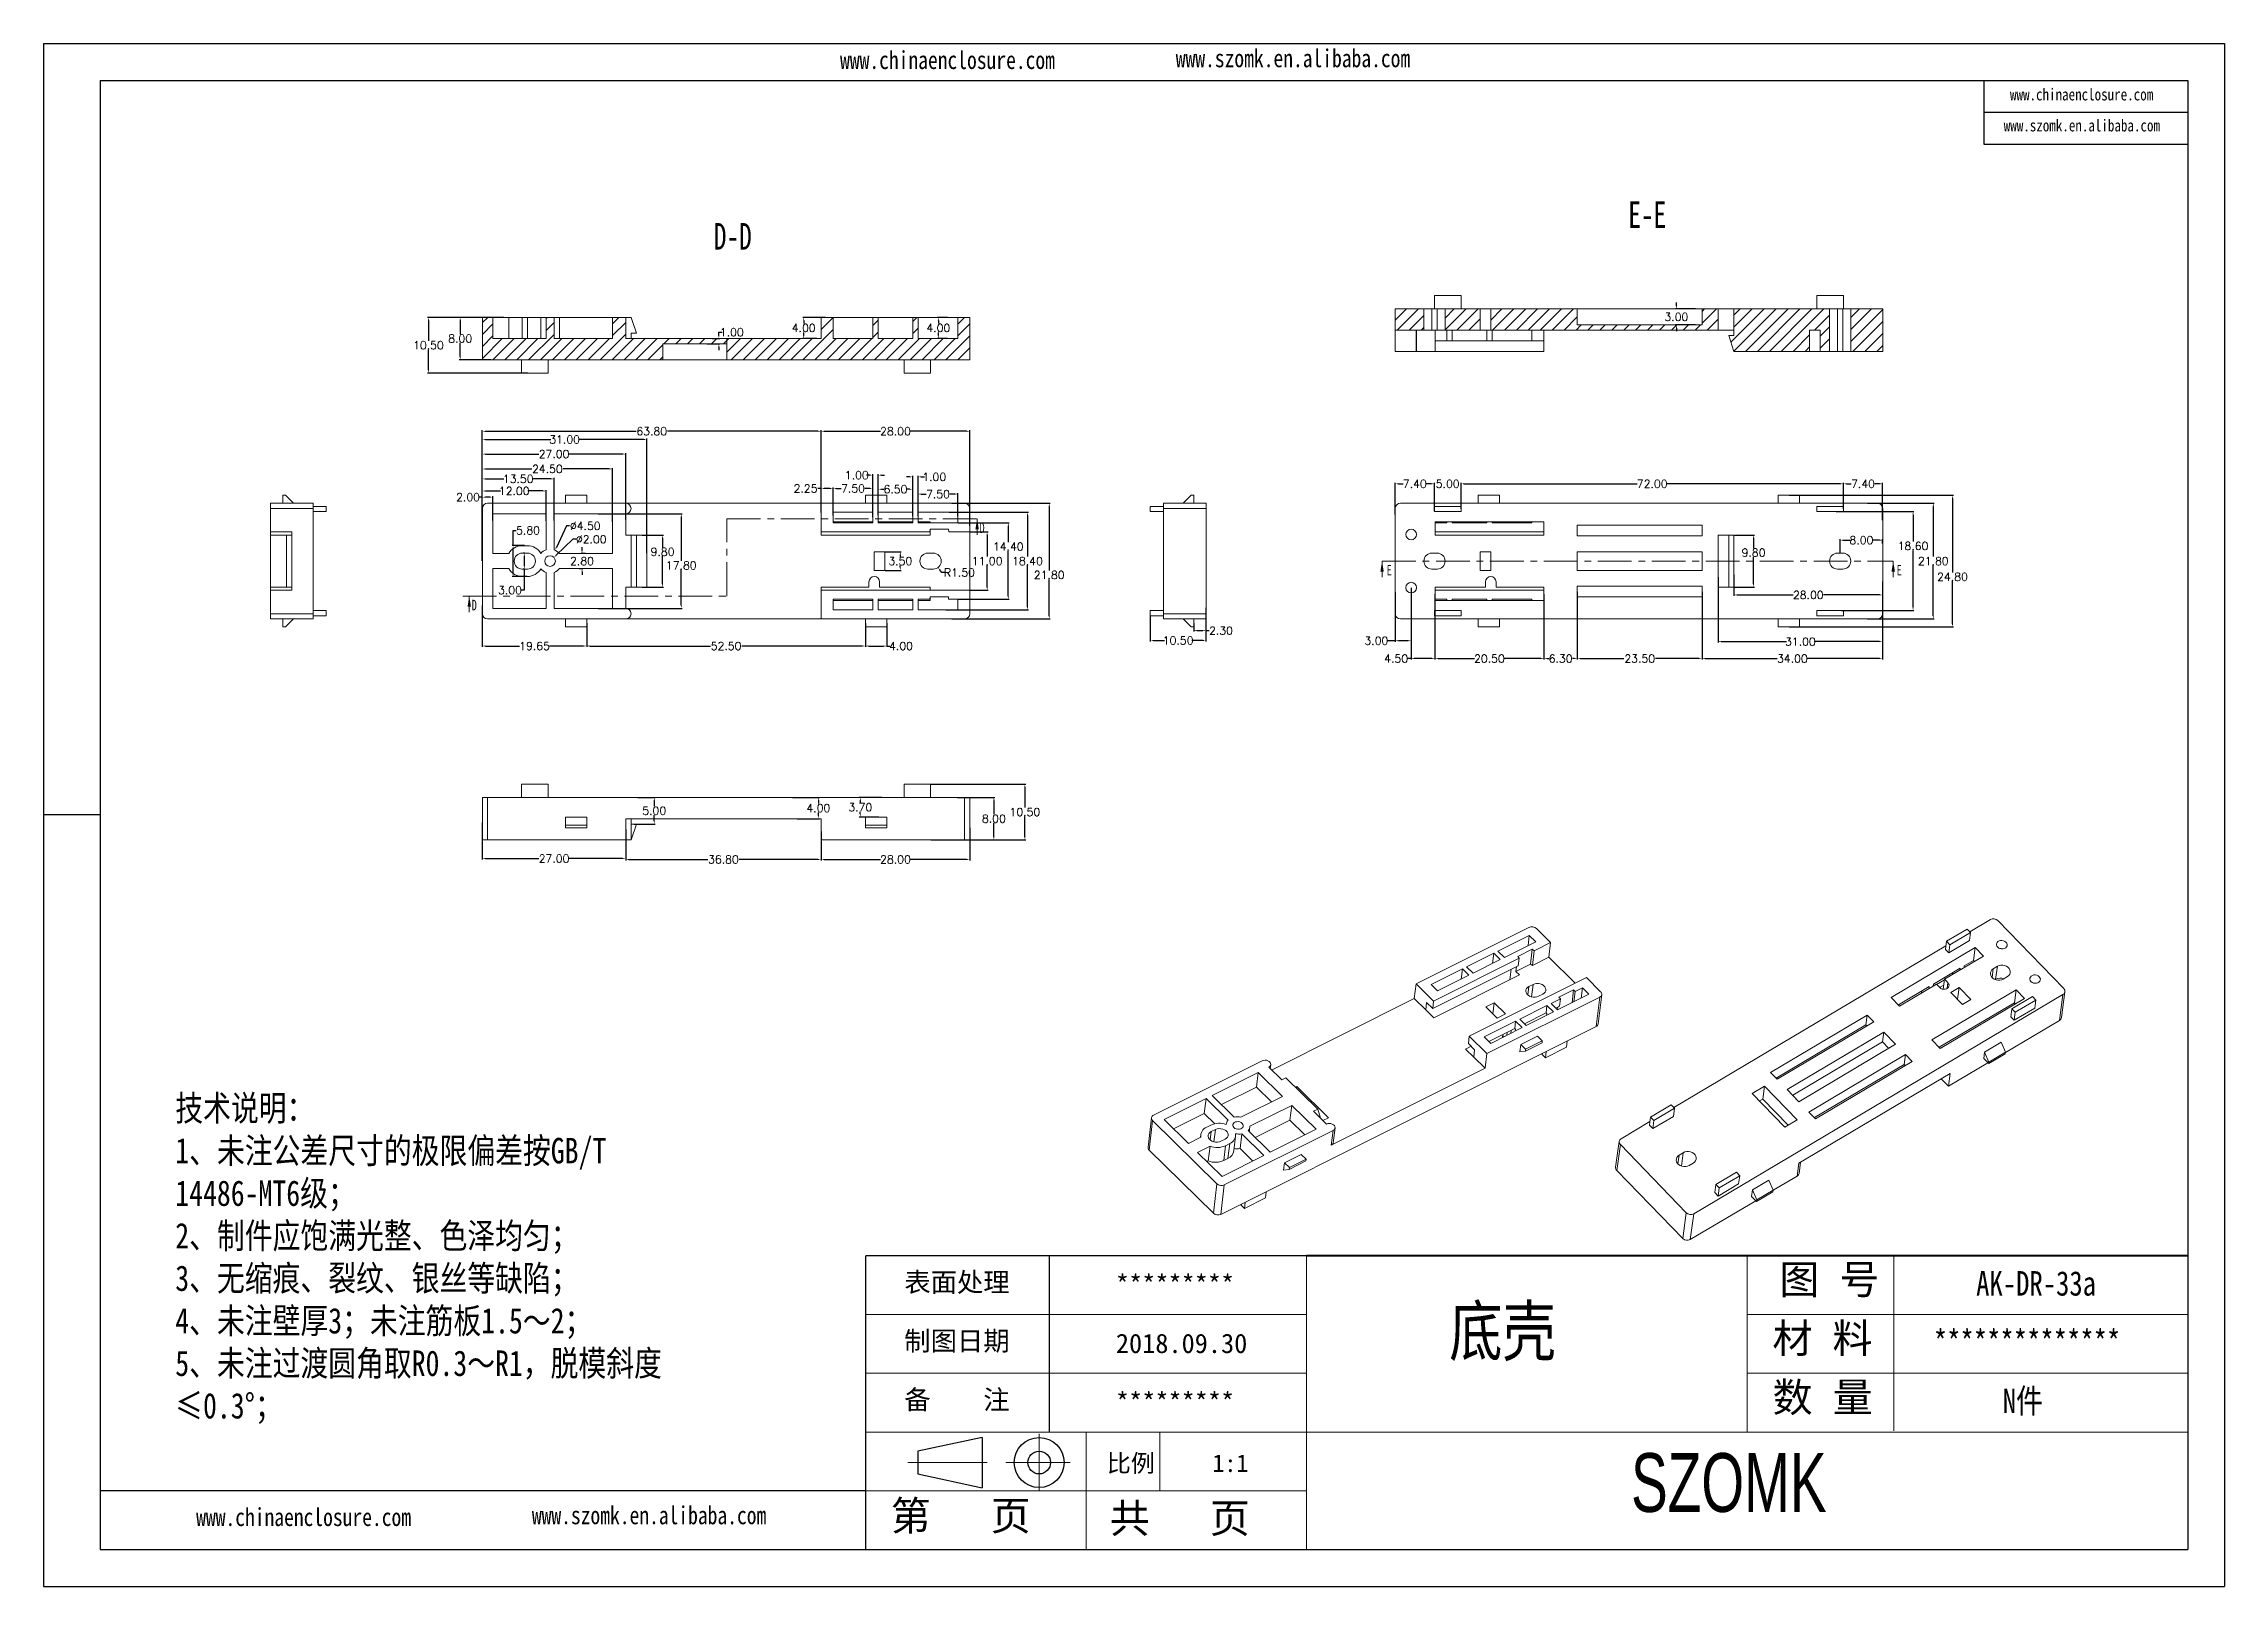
# Model space of a CAD drawing. Header units: inches. Extents: x 2307 to 3202, y 573 to 864.
# Drawn here: x 2791.4 to 3202, y 573 to 863.3 of the extents above; entities that cross this region are included whole.
import ezdxf

# ---------------------------------------------------------------- set-up
doc = ezdxf.new("R2010")
doc.units = ezdxf.units.IN
doc.linetypes.add('CENTER', pattern=[10.16, 6.35, -1.27, 1.27, -1.27])
doc.linetypes.add('CENTER2', pattern=[28.575, 19.05, -3.175, 3.175, -3.175])
doc.layers.add('10', color=7, linetype='Continuous')
doc.layers.add('文字', color=81, linetype='Continuous')
for name, color, linetype, lineweight in [('粗实线', 7, 'Continuous', 30), ('细实线', 3, 'Continuous', 9), ('细点划线', 2, 'CENTER2', 9)]:
    doc.layers.add(name, color=color, linetype=linetype, lineweight=lineweight)
doc.styles.add('SLDTEXTSTYLE6', font='TXT', dxfattribs={"width": 0.7})
doc.styles.get("Standard").update_dxf_attribs({"font": 'txt', "bigfont": 'gbcbig.shx'})
doc.styles.add('宋体', font='', dxfattribs={"width": 0.8, "height": 3.5})
doc.styles.add('长仿宋', font='', dxfattribs={"width": 0.7, "height": 4})
doc.styles.get('宋体').set_extended_font_data('SimSun')
doc.styles.get('长仿宋').set_extended_font_data('SimSun')
doc.dimstyles.new('2', dxfattribs={"dimtxt": 1.5, "dimasz": 0.6, "dimexe": 0.18, "dimexo": 0.0625, "dimgap": 0.09, "dimtad": 0, "dimtih": 1, "dimtoh": 1, "dimzin": 0, "dimdsep": 46, "dimtxsty": 'Standard', "dimcen": 0, "dimadec": 0, "dimazin": 2, "dimtfac": 1, "dimtofl": 0, "dimtmove": 0, "dimatfit": 3, "dimfxl": 1, "dimtolj": 1, "dimtzin": 0, "dimarcsym": 0})
pattern_1 = [(45, (0, 12.6585), (-1.122532, 1.122532), [])]

msp = doc.modelspace()

# ---------------------------------------------------------------- texts
at = {"color": 7, "linetype": 'Continuous', "char_height": 2, "attachment_point": 1, "style": 'SLDTEXTSTYLE6'}
for s, insert in [('D', (2967.642, 773.19)), ('E', (3044.303, 765.213)), ('E', (3140.34, 765.213)), ('D', (2872.014, 758.636))]:
    msp.add_mtext(s, dxfattribs=dict(at, insert=insert))
at = {"char_height": 3.63769, "width": 2067.48145, "attachment_point": 1}
for s, insert in [('{\\fSimHei|b0|i0|c134|p49;表面处理}', (2953.469, 632.037)), ('{\\fSimHei|b0|i0|c134|p49;*********}', (2993.312, 631.569)), ('{\\fSimHei|b0|i0|c134|p49;制图日期}', (2953.469, 620.976)), ('{\\fSimHei|b0|i0|c134|p49;2018.\\fSimHei|b0|i0|c0|p49;09\\fSimHei|b0|i0|c134|p49;.\\fSimHei|b0|i0|c0|p49;30}', (2993.312, 620.508)), ('{\\fSimHei|b0|i0|c134|p49;备    注}', (2953.469, 609.915)), ('{\\fSimHei|b0|i0|c134|p49;*********}', (2993.312, 609.447))]:
    msp.add_mtext(s, dxfattribs=dict(at, insert=insert))
at = {"layer": '10', "color": 0, "char_height": 5, "attachment_point": 2, "style": 'SLDTEXTSTYLE6'}
for s, insert in [('E-E', (3093.376, 833.628)), ('D-D', (2921.175, 829.546))]:
    msp.add_mtext(s, dxfattribs=dict(at, insert=insert))
at = {"layer": '文字', "color": 0, "attachment_point": 1, "style": '宋体'}
for s, insert, char_height, width in [('www.szomk.en.alibaba.com', (3004.588, 862.256), 3.37984, 59.38046), ('www.chinaenclosure.com', (2941.37, 861.922), 3.37984, 59.38046), ('www.chinaenclosure.com', (3161.675, 854.882), 2.25322, 39.58698), ('www.szomk.en.alibaba.com', (3160.497, 849.047), 2.25322, 39.58698), ('{\\H1.111x;技术说明：\\P1、未注公差尺寸的极限偏差按GB/T 14486-MT6级；\\P2、制件应饱满光整、色泽均匀；\\P3、无缩痕、裂纹、银丝等缺陷；\\P4、未注壁厚3；未注筋板1.5～2；\\P5、未注过渡圆角取R0.3～R1，脱模斜度≤0.3%%D；}', (2816.191, 665.369), 4.32081, 97.32372), ('{\\H1.111x;AK-DR-33a}', (3155.304, 632.287), 4.14798, 47.9553), ('底壳', (3056.066, 625.627), 9.2177, 117.84539), ('{\\H1.111x;**************}', (3147.325, 621.226), 4.14798, 47.9553), ('{\\H1.111x;N件}', (3160.322, 610.164), 4.14798, 47.9553), ('www.chinaenclosure.com', (2820.12, 587.694), 3.37984, 59.38046), ('www.szomk.en.alibaba.com', (2883.337, 588.029), 3.37984, 59.38046)]:
    msp.add_mtext(s, dxfattribs=dict(at, insert=insert, char_height=char_height, width=width))
at = {"layer": '粗实线', "insert": (3090.321, 598.032), "char_height": 11.06128, "width": 124.0413, "attachment_point": 1, "style": '长仿宋'}
msp.add_mtext('{\\fSTXinwei|b0|i0|c134|p2;SZOMK}', dxfattribs=at)
at = {"layer": '细实线', "color": 7, "attachment_point": 1}
for s, insert, char_height, width in [('{\\fSimSun|b0|i0|c134|p54;图 号}', (3118.256, 633.497), 5.53064, 27.6532), ('{\\fSimSun|b0|i0|c134|p54;材 料   }', (3116.945, 622.436), 5.53064, 27.6532), ('{\\fSimSun|b0|i0|c134|p54;数 量}', (3116.972, 611.32), 5.53064, 24.98813), ('{\\fSimSun|b0|i0|c134|p54;比例}', (2991.606, 597.803), 3.31838, 14.56667), ('{\\fSimSun|b0|i0|c134|p54;1:1}', (3011.482, 597.803), 3.31838, 14.56667), ('{\\fSimSun|b0|i0|c134|p54;第   页}', (2950.909, 589.03), 5.53064, 41.4798), ('{\\fSimSun|b0|i0|c134|p54; 共   页}', (2988.412, 588.56), 5.53064, 41.4798)]:
    msp.add_mtext(s, dxfattribs=dict(at, insert=insert, char_height=char_height, width=width))

# ---------------------------------------------------------------- blocks, each defined once
blk = doc.blocks.new('*D227')
at = {"color": 0, "lineweight": -2, "transparency": 16777216}
for p, q in [((2874.01, 777.96), (2873.41, 777.96)), ((2874.01, 773.59), (2874.01, 778.14)), ((2875.41, 777.96), (2874.61, 777.96)), ((2876.01, 773.59), (2876.01, 778.14))]:
    blk.add_line(p, q, dxfattribs=at)
at = {"color": 0, "transparency": 16777216}
for points in [[(2874.61, 778.06), (2874.61, 777.86), (2874.01, 777.96)], [(2875.41, 778.06), (2875.41, 777.86), (2876.01, 777.96)]]:
    blk.add_solid(points, dxfattribs=at)
at = {"layer": 'Defpoints', "color": 0, "transparency": 16777216}
for p in [(2874.01, 777.96), (2874.01, 773.53), (2876.01, 773.53)]:
    blk.add_point(p, dxfattribs=at)
at = {"color": 0, "transparency": 16777216, "insert": (2871.32, 777.96), "char_height": 1.5, "attachment_point": 5}
blk.add_mtext('\\A1;2.00', dxfattribs=at)
blk = doc.blocks.new('*D228')
at = {"color": 0, "lineweight": -2, "transparency": 16777216}
for p, q in [((2874.01, 773.48), (2874.01, 779.3)), ((2874.61, 779.12), (2877.42, 779.12)), ((2885.41, 779.12), (2882.6, 779.12)), ((2886.01, 773.48), (2886.01, 779.3))]:
    blk.add_line(p, q, dxfattribs=at)
at = {"color": 0, "transparency": 16777216}
for points in [[(2874.61, 779.22), (2874.61, 779.02), (2874.01, 779.12)], [(2885.41, 779.22), (2885.41, 779.02), (2886.01, 779.12)]]:
    blk.add_solid(points, dxfattribs=at)
at = {"layer": 'Defpoints', "color": 0, "transparency": 16777216}
for p in [(2874.01, 779.12), (2874.01, 773.42), (2886.01, 773.42)]:
    blk.add_point(p, dxfattribs=at)
at = {"color": 0, "transparency": 16777216, "insert": (2880.01, 779.12), "char_height": 1.5, "attachment_point": 5}
blk.add_mtext('\\A1;12.00', dxfattribs=at)
blk = doc.blocks.new('*D229')
at = {"color": 0, "lineweight": -2, "transparency": 16777216}
for p, q in [((2874.01, 771.77), (2874.01, 781.57)), ((2874.61, 781.39), (2878.05, 781.39)), ((2886.91, 781.39), (2883.48, 781.39)), ((2887.51, 773.54), (2887.51, 781.57))]:
    blk.add_line(p, q, dxfattribs=at)
at = {"color": 0, "transparency": 16777216}
for points in [[(2874.61, 781.49), (2874.61, 781.29), (2874.01, 781.39)], [(2886.91, 781.49), (2886.91, 781.29), (2887.51, 781.39)]]:
    blk.add_solid(points, dxfattribs=at)
at = {"layer": 'Defpoints', "color": 0, "transparency": 16777216}
for p in [(2874.01, 781.39), (2887.51, 773.47), (2874.01, 771.7)]:
    blk.add_point(p, dxfattribs=at)
at = {"color": 0, "transparency": 16777216, "insert": (2880.76, 781.39), "char_height": 1.5, "attachment_point": 5}
blk.add_mtext('\\A1;13.50', dxfattribs=at)
blk = doc.blocks.new('*D230')
at = {"color": 0, "lineweight": -2, "transparency": 16777216}
for p, q in [((2874.01, 757.54), (2874.01, 749.76)), ((2893.66, 753.46), (2893.66, 749.76)), ((2874.61, 749.94), (2881, 749.94)), ((2893.06, 749.94), (2886.68, 749.94))]:
    blk.add_line(p, q, dxfattribs=at)
at = {"color": 0, "transparency": 16777216}
for points in [[(2874.61, 750.04), (2874.61, 749.84), (2874.01, 749.94)], [(2893.06, 750.04), (2893.06, 749.84), (2893.66, 749.94)]]:
    blk.add_solid(points, dxfattribs=at)
at = {"layer": 'Defpoints', "color": 0, "transparency": 16777216}
for p in [(2874.01, 757.6), (2893.66, 753.53), (2874.01, 749.94)]:
    blk.add_point(p, dxfattribs=at)
at = {"color": 0, "transparency": 16777216, "insert": (2883.84, 749.94), "char_height": 1.5, "attachment_point": 5}
blk.add_mtext('\\A1;19.65', dxfattribs=at)
blk = doc.blocks.new('*D231')
at = {"color": 0, "lineweight": -2, "transparency": 16777216}
for p, q in [((2893.66, 754.21), (2893.66, 749.76)), ((2946.16, 753.46), (2946.16, 749.76)), ((2894.26, 749.94), (2916.95, 749.94)), ((2945.56, 749.94), (2922.88, 749.94))]:
    blk.add_line(p, q, dxfattribs=at)
at = {"color": 0, "transparency": 16777216}
for points in [[(2894.26, 750.04), (2894.26, 749.84), (2893.66, 749.94)], [(2945.56, 750.04), (2945.56, 749.84), (2946.16, 749.94)]]:
    blk.add_solid(points, dxfattribs=at)
at = {"layer": 'Defpoints', "color": 0, "transparency": 16777216}
for p in [(2893.66, 754.28), (2946.16, 753.53), (2946.16, 749.94)]:
    blk.add_point(p, dxfattribs=at)
at = {"color": 0, "transparency": 16777216, "insert": (2919.91, 749.94), "char_height": 1.5, "attachment_point": 5}
blk.add_mtext('\\A1;52.50', dxfattribs=at)
blk = doc.blocks.new('*D232')
at = {"color": 0, "lineweight": -2, "transparency": 16777216}
for p, q in [((2946.16, 754.21), (2946.16, 749.76)), ((2950.16, 754.21), (2950.16, 749.76)), ((2946.76, 749.94), (2949.56, 749.94)), ((2950.16, 749.94), (2950.76, 749.94))]:
    blk.add_line(p, q, dxfattribs=at)
at = {"color": 0, "transparency": 16777216}
for points in [[(2946.76, 750.04), (2946.76, 749.84), (2946.16, 749.94)], [(2949.56, 750.04), (2949.56, 749.84), (2950.16, 749.94)]]:
    blk.add_solid(points, dxfattribs=at)
at = {"layer": 'Defpoints', "color": 0, "transparency": 16777216}
for p in [(2946.16, 754.28), (2950.16, 754.28), (2950.16, 749.94)]:
    blk.add_point(p, dxfattribs=at)
at = {"color": 0, "transparency": 16777216, "insert": (2952.85, 749.94), "char_height": 1.5, "attachment_point": 5}
blk.add_mtext('\\A1;4.00', dxfattribs=at)
blk = doc.blocks.new('*D233')
at = {"color": 0, "lineweight": -2, "transparency": 16777216}
for p, q in [((2874.01, 772.33), (2874.01, 783.44)), ((2874.61, 783.26), (2883.3, 783.26)), ((2897.91, 783.26), (2889.23, 783.26)), ((2898.51, 773.31), (2898.51, 783.44))]:
    blk.add_line(p, q, dxfattribs=at)
at = {"color": 0, "transparency": 16777216}
for points in [[(2874.61, 783.36), (2874.61, 783.16), (2874.01, 783.26)], [(2897.91, 783.36), (2897.91, 783.16), (2898.51, 783.26)]]:
    blk.add_solid(points, dxfattribs=at)
at = {"layer": 'Defpoints', "color": 0, "transparency": 16777216}
for p in [(2898.51, 783.26), (2874.01, 772.26), (2898.51, 773.25)]:
    blk.add_point(p, dxfattribs=at)
at = {"color": 0, "transparency": 16777216, "insert": (2886.26, 783.26), "char_height": 1.5, "attachment_point": 5}
blk.add_mtext('\\A1;24.50', dxfattribs=at)
blk = doc.blocks.new('*D234')
at = {"color": 0, "lineweight": -2, "transparency": 16777216}
for p, q in [((2874.01, 771.77), (2874.01, 786.25)), ((2874.61, 786.07), (2884.67, 786.07)), ((2900.41, 786.07), (2890.35, 786.07)), ((2901.01, 773.78), (2901.01, 786.25))]:
    blk.add_line(p, q, dxfattribs=at)
at = {"color": 0, "transparency": 16777216}
for points in [[(2874.61, 786.17), (2874.61, 785.97), (2874.01, 786.07)], [(2900.41, 786.17), (2900.41, 785.97), (2901.01, 786.07)]]:
    blk.add_solid(points, dxfattribs=at)
at = {"layer": 'Defpoints', "color": 0, "transparency": 16777216}
for p in [(2874.01, 786.07), (2901.01, 773.72), (2874.01, 771.7)]:
    blk.add_point(p, dxfattribs=at)
at = {"color": 0, "transparency": 16777216, "insert": (2887.51, 786.07), "char_height": 1.5, "attachment_point": 5}
blk.add_mtext('\\A1;27.00', dxfattribs=at)
blk = doc.blocks.new('*D235')
at = {"color": 0, "lineweight": -2, "transparency": 16777216}
for p, q in [((2874.01, 769.38), (2874.01, 788.99)), ((2874.61, 788.81), (2886.92, 788.81)), ((2904.41, 788.81), (2892.1, 788.81)), ((2905.01, 767.4), (2905.01, 788.99))]:
    blk.add_line(p, q, dxfattribs=at)
at = {"color": 0, "transparency": 16777216}
for points in [[(2874.61, 788.91), (2874.61, 788.71), (2874.01, 788.81)], [(2904.41, 788.91), (2904.41, 788.71), (2905.01, 788.81)]]:
    blk.add_solid(points, dxfattribs=at)
at = {"layer": 'Defpoints', "color": 0, "transparency": 16777216}
for p in [(2905.01, 788.81), (2874.01, 769.32), (2905.01, 767.33)]:
    blk.add_point(p, dxfattribs=at)
at = {"color": 0, "transparency": 16777216, "insert": (2889.51, 788.81), "char_height": 1.5, "attachment_point": 5}
blk.add_mtext('\\A1;31.00', dxfattribs=at)
blk = doc.blocks.new('*D236')
at = {"color": 0, "lineweight": -2, "transparency": 16777216}
for p, q in [((2874.01, 765.99), (2874.01, 790.54)), ((2874.61, 790.36), (2902.95, 790.36)), ((2937.21, 790.36), (2908.88, 790.36)), ((2937.81, 776.06), (2937.81, 790.54))]:
    blk.add_line(p, q, dxfattribs=at)
at = {"color": 0, "transparency": 16777216}
for points in [[(2874.61, 790.46), (2874.61, 790.26), (2874.01, 790.36)], [(2937.21, 790.46), (2937.21, 790.26), (2937.81, 790.36)]]:
    blk.add_solid(points, dxfattribs=at)
at = {"layer": 'Defpoints', "color": 0, "transparency": 16777216}
for p in [(2937.81, 790.36), (2937.81, 776), (2874.01, 765.93)]:
    blk.add_point(p, dxfattribs=at)
at = {"color": 0, "transparency": 16777216, "insert": (2905.91, 790.36), "char_height": 1.5, "attachment_point": 5}
blk.add_mtext('\\A1;63.80', dxfattribs=at)
blk = doc.blocks.new('*D237')
at = {"color": 0, "lineweight": -2, "transparency": 16777216}
for p, q in [((2937.81, 779.59), (2937.21, 779.59)), ((2937.81, 775.06), (2937.81, 779.77)), ((2939.46, 779.59), (2938.41, 779.59)), ((2940.06, 774.53), (2940.06, 779.77))]:
    blk.add_line(p, q, dxfattribs=at)
at = {"color": 0, "transparency": 16777216}
for points in [[(2938.41, 779.69), (2938.41, 779.49), (2937.81, 779.59)], [(2939.46, 779.69), (2939.46, 779.49), (2940.06, 779.59)]]:
    blk.add_solid(points, dxfattribs=at)
at = {"layer": 'Defpoints', "color": 0, "transparency": 16777216}
for p in [(2937.81, 779.59), (2937.81, 775), (2940.06, 774.47)]:
    blk.add_point(p, dxfattribs=at)
at = {"color": 0, "transparency": 16777216, "insert": (2934.87, 779.59), "char_height": 1.5, "attachment_point": 5}
blk.add_mtext('\\A1;2.25', dxfattribs=at)
blk = doc.blocks.new('*D238')
at = {"color": 0, "lineweight": -2, "transparency": 16777216}
for p, q in [((2940.06, 774.53), (2940.06, 779.77)), ((2940.66, 779.59), (2941.6, 779.59)), ((2946.96, 779.59), (2946.03, 779.59)), ((2947.56, 774.19), (2947.56, 779.77))]:
    blk.add_line(p, q, dxfattribs=at)
at = {"color": 0, "transparency": 16777216}
for points in [[(2940.66, 779.69), (2940.66, 779.49), (2940.06, 779.59)], [(2946.96, 779.69), (2946.96, 779.49), (2947.56, 779.59)]]:
    blk.add_solid(points, dxfattribs=at)
at = {"layer": 'Defpoints', "color": 0, "transparency": 16777216}
for p in [(2947.56, 779.59), (2940.06, 774.47), (2947.56, 774.13)]:
    blk.add_point(p, dxfattribs=at)
at = {"color": 0, "transparency": 16777216, "insert": (2943.81, 779.59), "char_height": 1.5, "attachment_point": 5}
blk.add_mtext('\\A1;7.50', dxfattribs=at)
blk = doc.blocks.new('*D239')
at = {"color": 0, "lineweight": -2, "transparency": 16777216}
for p, q in [((2946.96, 782.1), (2946.36, 782.1)), ((2947.56, 774.54), (2947.56, 782.28)), ((2948.56, 774.54), (2948.56, 782.28)), ((2949.16, 782.1), (2949.76, 782.1))]:
    blk.add_line(p, q, dxfattribs=at)
at = {"color": 0, "transparency": 16777216}
for points in [[(2946.96, 782.2), (2946.96, 782), (2947.56, 782.1)], [(2949.16, 782.2), (2949.16, 782), (2948.56, 782.1)]]:
    blk.add_solid(points, dxfattribs=at)
at = {"layer": 'Defpoints', "color": 0, "transparency": 16777216}
for p in [(2948.56, 782.1), (2947.56, 774.48), (2948.56, 774.48)]:
    blk.add_point(p, dxfattribs=at)
at = {"color": 0, "transparency": 16777216, "insert": (2944.52, 782.1), "char_height": 1.5, "attachment_point": 5}
blk.add_mtext('\\A1;1.00', dxfattribs=at)
blk = doc.blocks.new('*D240')
at = {"color": 0, "lineweight": -2, "transparency": 16777216}
for p, q in [((2948.56, 774.54), (2948.56, 779.63)), ((2949.16, 779.45), (2949.6, 779.45)), ((2954.46, 779.45), (2954.03, 779.45)), ((2955.06, 774.54), (2955.06, 779.63))]:
    blk.add_line(p, q, dxfattribs=at)
at = {"color": 0, "transparency": 16777216}
for points in [[(2949.16, 779.55), (2949.16, 779.35), (2948.56, 779.45)], [(2954.46, 779.55), (2954.46, 779.35), (2955.06, 779.45)]]:
    blk.add_solid(points, dxfattribs=at)
at = {"layer": 'Defpoints', "color": 0, "transparency": 16777216}
for p in [(2955.06, 779.45), (2948.56, 774.48), (2955.06, 774.48)]:
    blk.add_point(p, dxfattribs=at)
at = {"color": 0, "transparency": 16777216, "insert": (2951.81, 779.45), "char_height": 1.5, "attachment_point": 5}
blk.add_mtext('\\A1;6.50', dxfattribs=at)
blk = doc.blocks.new('*D241')
at = {"color": 0, "lineweight": -2, "transparency": 16777216}
for p, q in [((2954.46, 781.77), (2953.86, 781.77)), ((2955.06, 774.35), (2955.06, 781.95)), ((2956.06, 774.35), (2956.06, 781.95)), ((2956.66, 781.77), (2957.26, 781.77))]:
    blk.add_line(p, q, dxfattribs=at)
at = {"color": 0, "transparency": 16777216}
for points in [[(2954.46, 781.87), (2954.46, 781.67), (2955.06, 781.77)], [(2956.66, 781.87), (2956.66, 781.67), (2956.06, 781.77)]]:
    blk.add_solid(points, dxfattribs=at)
at = {"layer": 'Defpoints', "color": 0, "transparency": 16777216}
for p in [(2956.06, 781.77), (2955.06, 774.28), (2956.06, 774.28)]:
    blk.add_point(p, dxfattribs=at)
at = {"color": 0, "transparency": 16777216, "insert": (2959.1, 781.77), "char_height": 1.5, "attachment_point": 5}
blk.add_mtext('\\A1;1.00', dxfattribs=at)
blk = doc.blocks.new('*D242')
at = {"color": 0, "lineweight": -2, "transparency": 16777216}
for p, q in [((2956.06, 774.41), (2956.06, 778.72)), ((2956.66, 778.54), (2957.6, 778.54)), ((2962.96, 778.54), (2962.03, 778.54)), ((2963.56, 774.41), (2963.56, 778.72))]:
    blk.add_line(p, q, dxfattribs=at)
at = {"color": 0, "transparency": 16777216}
for points in [[(2956.66, 778.64), (2956.66, 778.44), (2956.06, 778.54)], [(2962.96, 778.64), (2962.96, 778.44), (2963.56, 778.54)]]:
    blk.add_solid(points, dxfattribs=at)
at = {"layer": 'Defpoints', "color": 0, "transparency": 16777216}
for p in [(2963.56, 778.54), (2956.06, 774.35), (2963.56, 774.35)]:
    blk.add_point(p, dxfattribs=at)
at = {"color": 0, "transparency": 16777216, "insert": (2959.81, 778.54), "char_height": 1.5, "attachment_point": 5}
blk.add_mtext('\\A1;7.50', dxfattribs=at)
blk = doc.blocks.new('*D243')
at = {"color": 0, "lineweight": -2, "transparency": 16777216}
for p, q in [((2937.81, 776.06), (2937.81, 790.54)), ((2938.41, 790.36), (2948.97, 790.36)), ((2965.21, 790.36), (2954.65, 790.36)), ((2965.81, 772.55), (2965.81, 790.54))]:
    blk.add_line(p, q, dxfattribs=at)
at = {"color": 0, "transparency": 16777216}
for points in [[(2938.41, 790.46), (2938.41, 790.26), (2937.81, 790.36)], [(2965.21, 790.46), (2965.21, 790.26), (2965.81, 790.36)]]:
    blk.add_solid(points, dxfattribs=at)
at = {"layer": 'Defpoints', "color": 0, "transparency": 16777216}
for p in [(2937.81, 790.36), (2937.81, 776), (2965.81, 772.49)]:
    blk.add_point(p, dxfattribs=at)
at = {"color": 0, "transparency": 16777216, "insert": (2951.81, 790.36), "char_height": 1.5, "attachment_point": 5}
blk.add_mtext('\\A1;28.00', dxfattribs=at)
blk = doc.blocks.new('*D244')
at = {"color": 0, "lineweight": -2, "transparency": 16777216}
for p, q in [((3109.77, 770.83), (3113.57, 770.83)), ((3113.39, 770.23), (3113.39, 768.36)), ((3113.39, 761.63), (3113.39, 766.68)), ((3109.77, 761.03), (3113.57, 761.03))]:
    blk.add_line(p, q, dxfattribs=at)
at = {"color": 0, "transparency": 16777216}
for points in [[(3113.29, 770.23), (3113.49, 770.23), (3113.39, 770.83)], [(3113.29, 761.63), (3113.49, 761.63), (3113.39, 761.03)]]:
    blk.add_solid(points, dxfattribs=at)
at = {"layer": 'Defpoints', "color": 0, "transparency": 16777216}
for p in [(3109.7, 770.83), (3113.39, 770.83), (3109.7, 761.03)]:
    blk.add_point(p, dxfattribs=at)
at = {"color": 0, "transparency": 16777216, "insert": (3113.39, 767.52), "char_height": 1.5, "attachment_point": 5}
blk.add_mtext('\\A1;9.80', dxfattribs=at)
blk = doc.blocks.new('*D245')
at = {"color": 0, "lineweight": -2, "transparency": 16777216}
for p, q in [((3129.7, 767.4), (3129.7, 770.04)), ((3130.3, 769.86), (3131.61, 769.86)), ((3137.1, 769.86), (3135.79, 769.86)), ((3137.7, 769.23), (3137.7, 770.04))]:
    blk.add_line(p, q, dxfattribs=at)
at = {"color": 0, "transparency": 16777216}
for points in [[(3130.3, 769.96), (3130.3, 769.76), (3129.7, 769.86)], [(3137.1, 769.96), (3137.1, 769.76), (3137.7, 769.86)]]:
    blk.add_solid(points, dxfattribs=at)
at = {"layer": 'Defpoints', "color": 0, "transparency": 16777216}
for p in [(3137.7, 769.86), (3137.7, 769.17), (3129.7, 767.34)]:
    blk.add_point(p, dxfattribs=at)
at = {"color": 0, "transparency": 16777216, "insert": (3133.7, 769.86), "char_height": 1.5, "attachment_point": 5}
blk.add_mtext('\\A1;8.00', dxfattribs=at)
blk = doc.blocks.new('*D246')
at = {"color": 0, "lineweight": -2, "transparency": 16777216}
for p, q in [((3109.7, 763.39), (3109.7, 759.37)), ((3137.7, 762.11), (3137.7, 759.37)), ((3110.3, 759.55), (3120.86, 759.55)), ((3137.1, 759.55), (3126.54, 759.55))]:
    blk.add_line(p, q, dxfattribs=at)
at = {"color": 0, "transparency": 16777216}
for points in [[(3110.3, 759.65), (3110.3, 759.45), (3109.7, 759.55)], [(3137.1, 759.65), (3137.1, 759.45), (3137.7, 759.55)]]:
    blk.add_solid(points, dxfattribs=at)
at = {"layer": 'Defpoints', "color": 0, "transparency": 16777216}
for p in [(3109.7, 763.46), (3137.7, 762.17), (3137.7, 759.55)]:
    blk.add_point(p, dxfattribs=at)
at = {"color": 0, "transparency": 16777216, "insert": (3123.7, 759.55), "char_height": 1.5, "attachment_point": 5}
blk.add_mtext('\\A1;28.00', dxfattribs=at)
blk = doc.blocks.new('*D247')
at = {"color": 0, "lineweight": -2, "transparency": 16777216}
for p, q in [((3106.7, 762.92), (3106.7, 750.58)), ((3137.7, 762.11), (3137.7, 750.58)), ((3107.3, 750.76), (3119.61, 750.76)), ((3137.1, 750.76), (3124.79, 750.76))]:
    blk.add_line(p, q, dxfattribs=at)
at = {"color": 0, "transparency": 16777216}
for points in [[(3107.3, 750.86), (3107.3, 750.66), (3106.7, 750.76)], [(3137.1, 750.86), (3137.1, 750.66), (3137.7, 750.76)]]:
    blk.add_solid(points, dxfattribs=at)
at = {"layer": 'Defpoints', "color": 0, "transparency": 16777216}
for p in [(3106.7, 762.99), (3137.7, 762.17), (3137.7, 750.76)]:
    blk.add_point(p, dxfattribs=at)
at = {"color": 0, "transparency": 16777216, "insert": (3122.2, 750.76), "char_height": 1.5, "attachment_point": 5}
blk.add_mtext('\\A1;31.00', dxfattribs=at)
blk = doc.blocks.new('*D248')
at = {"color": 0, "lineweight": -2, "transparency": 16777216}
for p, q in [((3130.3, 775.79), (3130.3, 780.65)), ((3130.9, 780.47), (3131.79, 780.47)), ((3137.1, 780.47), (3136.22, 780.47)), ((3137.7, 773.6), (3137.7, 780.65))]:
    blk.add_line(p, q, dxfattribs=at)
at = {"color": 0, "transparency": 16777216}
for points in [[(3130.9, 780.57), (3130.9, 780.37), (3130.3, 780.47)], [(3137.1, 780.57), (3137.1, 780.37), (3137.7, 780.47)]]:
    blk.add_solid(points, dxfattribs=at)
at = {"layer": 'Defpoints', "color": 0, "transparency": 16777216}
for p in [(3130.3, 780.47), (3130.3, 775.73), (3137.7, 773.54)]:
    blk.add_point(p, dxfattribs=at)
at = {"color": 0, "transparency": 16777216, "insert": (3134, 780.47), "char_height": 1.5, "attachment_point": 5}
blk.add_mtext('\\A1;7.40', dxfattribs=at)
blk = doc.blocks.new('*D249')
at = {"color": 0, "lineweight": -2, "transparency": 16777216}
for p, q in [((3058.3, 775.85), (3058.3, 780.65)), ((3058.9, 780.47), (3091.46, 780.47)), ((3129.7, 780.47), (3097.14, 780.47)), ((3130.3, 775.85), (3130.3, 780.65))]:
    blk.add_line(p, q, dxfattribs=at)
at = {"color": 0, "transparency": 16777216}
for points in [[(3058.9, 780.57), (3058.9, 780.37), (3058.3, 780.47)], [(3129.7, 780.57), (3129.7, 780.37), (3130.3, 780.47)]]:
    blk.add_solid(points, dxfattribs=at)
at = {"layer": 'Defpoints', "color": 0, "transparency": 16777216}
for p in [(3058.3, 780.47), (3058.3, 775.79), (3130.3, 775.79)]:
    blk.add_point(p, dxfattribs=at)
at = {"color": 0, "transparency": 16777216, "insert": (3094.3, 780.47), "char_height": 1.5, "attachment_point": 5}
blk.add_mtext('\\A1;72.00', dxfattribs=at)
blk = doc.blocks.new('*D250')
at = {"color": 0, "lineweight": -2, "transparency": 16777216}
for p, q in [((3052.7, 780.47), (3052.1, 780.47)), ((3053.3, 775.79), (3053.3, 780.65)), ((3058.3, 775.79), (3058.3, 780.65)), ((3058.9, 780.47), (3059.5, 780.47))]:
    blk.add_line(p, q, dxfattribs=at)
at = {"color": 0, "transparency": 16777216}
for points in [[(3052.7, 780.57), (3052.7, 780.37), (3053.3, 780.47)], [(3058.9, 780.57), (3058.9, 780.37), (3058.3, 780.47)]]:
    blk.add_solid(points, dxfattribs=at)
at = {"layer": 'Defpoints', "color": 0, "transparency": 16777216}
for p in [(3058.3, 780.47), (3053.3, 775.73), (3058.3, 775.73)]:
    blk.add_point(p, dxfattribs=at)
at = {"color": 0, "transparency": 16777216, "insert": (3055.8, 780.47), "char_height": 1.5, "attachment_point": 5}
blk.add_mtext('\\A1;5.00', dxfattribs=at)
blk = doc.blocks.new('*D251')
at = {"color": 0, "lineweight": -2, "transparency": 16777216}
for p, q in [((3045.9, 774.69), (3045.9, 780.65)), ((3046.5, 780.47), (3047.39, 780.47)), ((3052.7, 780.47), (3051.82, 780.47)), ((3053.3, 775.29), (3053.3, 780.65))]:
    blk.add_line(p, q, dxfattribs=at)
at = {"color": 0, "transparency": 16777216}
for points in [[(3046.5, 780.57), (3046.5, 780.37), (3045.9, 780.47)], [(3052.7, 780.57), (3052.7, 780.37), (3053.3, 780.47)]]:
    blk.add_solid(points, dxfattribs=at)
at = {"layer": 'Defpoints', "color": 0, "transparency": 16777216}
for p in [(3045.9, 780.47), (3045.9, 774.63), (3053.3, 775.23)]:
    blk.add_point(p, dxfattribs=at)
at = {"color": 0, "transparency": 16777216, "insert": (3049.6, 780.47), "char_height": 1.5, "attachment_point": 5}
blk.add_mtext('\\A1;7.40', dxfattribs=at)
blk = doc.blocks.new('*D252')
at = {"color": 0, "lineweight": -2, "transparency": 16777216}
for p, q in [((3103.7, 760.11), (3103.7, 747.39)), ((3137.7, 760.68), (3137.7, 747.39)), ((3104.3, 747.57), (3117.86, 747.57)), ((3137.1, 747.57), (3123.54, 747.57))]:
    blk.add_line(p, q, dxfattribs=at)
at = {"color": 0, "transparency": 16777216}
for points in [[(3104.3, 747.67), (3104.3, 747.47), (3103.7, 747.57)], [(3137.1, 747.67), (3137.1, 747.47), (3137.7, 747.57)]]:
    blk.add_solid(points, dxfattribs=at)
at = {"layer": 'Defpoints', "color": 0, "transparency": 16777216}
for p in [(3103.7, 760.18), (3137.7, 760.74), (3137.7, 747.57)]:
    blk.add_point(p, dxfattribs=at)
at = {"color": 0, "transparency": 16777216, "insert": (3120.7, 747.57), "char_height": 1.5, "attachment_point": 5}
blk.add_mtext('\\A1;34.00', dxfattribs=at)
blk = doc.blocks.new('*D253')
at = {"color": 0, "lineweight": -2, "transparency": 16777216}
for p, q in [((3080.2, 760.11), (3080.2, 747.39)), ((3103.7, 760.11), (3103.7, 747.39)), ((3080.8, 747.57), (3088.99, 747.57)), ((3103.1, 747.57), (3094.92, 747.57))]:
    blk.add_line(p, q, dxfattribs=at)
at = {"color": 0, "transparency": 16777216}
for points in [[(3080.8, 747.67), (3080.8, 747.47), (3080.2, 747.57)], [(3103.1, 747.67), (3103.1, 747.47), (3103.7, 747.57)]]:
    blk.add_solid(points, dxfattribs=at)
at = {"layer": 'Defpoints', "color": 0, "transparency": 16777216}
for p in [(3080.2, 760.18), (3103.7, 760.18), (3103.7, 747.57)]:
    blk.add_point(p, dxfattribs=at)
at = {"color": 0, "transparency": 16777216, "insert": (3091.95, 747.57), "char_height": 1.5, "attachment_point": 5}
blk.add_mtext('\\A1;23.50', dxfattribs=at)
blk = doc.blocks.new('*D254')
at = {"color": 0, "lineweight": -2, "transparency": 16777216}
for p, q in [((3073.9, 759.71), (3073.9, 747.39)), ((3080.2, 760.05), (3080.2, 747.39)), ((3074.5, 747.57), (3074.84, 747.57)), ((3079.6, 747.57), (3079.27, 747.57))]:
    blk.add_line(p, q, dxfattribs=at)
at = {"color": 0, "transparency": 16777216}
for points in [[(3074.5, 747.67), (3074.5, 747.47), (3073.9, 747.57)], [(3079.6, 747.67), (3079.6, 747.47), (3080.2, 747.57)]]:
    blk.add_solid(points, dxfattribs=at)
at = {"layer": 'Defpoints', "color": 0, "transparency": 16777216}
for p in [(3073.9, 759.78), (3080.2, 760.11), (3080.2, 747.57)]:
    blk.add_point(p, dxfattribs=at)
at = {"color": 0, "transparency": 16777216, "insert": (3077.05, 747.57), "char_height": 1.5, "attachment_point": 5}
blk.add_mtext('\\A1;6.30', dxfattribs=at)
blk = doc.blocks.new('*D255')
at = {"color": 0, "lineweight": -2, "transparency": 16777216}
for p, q in [((3053.4, 759.71), (3053.4, 747.39)), ((3073.9, 759.65), (3073.9, 747.39)), ((3054, 747.57), (3060.81, 747.57)), ((3073.3, 747.57), (3066.49, 747.57))]:
    blk.add_line(p, q, dxfattribs=at)
at = {"color": 0, "transparency": 16777216}
for points in [[(3054, 747.67), (3054, 747.47), (3053.4, 747.57)], [(3073.3, 747.67), (3073.3, 747.47), (3073.9, 747.57)]]:
    blk.add_solid(points, dxfattribs=at)
at = {"layer": 'Defpoints', "color": 0, "transparency": 16777216}
for p in [(3053.4, 759.78), (3073.9, 759.71), (3073.9, 747.57)]:
    blk.add_point(p, dxfattribs=at)
at = {"color": 0, "transparency": 16777216, "insert": (3063.65, 747.57), "char_height": 1.5, "attachment_point": 5}
blk.add_mtext('\\A1;20.50', dxfattribs=at)
blk = doc.blocks.new('*D256')
at = {"color": 0, "lineweight": -2, "transparency": 16777216}
for p, q in [((3048.9, 760.86), (3048.9, 747.39)), ((3053.4, 759.71), (3053.4, 747.39)), ((3048.9, 747.57), (3048.3, 747.57)), ((3052.8, 747.57), (3049.5, 747.57))]:
    blk.add_line(p, q, dxfattribs=at)
at = {"color": 0, "transparency": 16777216}
for points in [[(3049.5, 747.67), (3049.5, 747.47), (3048.9, 747.57)], [(3052.8, 747.67), (3052.8, 747.47), (3053.4, 747.57)]]:
    blk.add_solid(points, dxfattribs=at)
at = {"layer": 'Defpoints', "color": 0, "transparency": 16777216}
for p in [(3048.9, 760.93), (3053.4, 759.78), (3048.9, 747.57)]:
    blk.add_point(p, dxfattribs=at)
at = {"color": 0, "transparency": 16777216, "insert": (3046.09, 747.57), "char_height": 1.5, "attachment_point": 5}
blk.add_mtext('\\A1;4.50', dxfattribs=at)
blk = doc.blocks.new('*D257')
at = {"color": 0, "lineweight": -2, "transparency": 16777216}
for p, q in [((3045.9, 760.07), (3045.9, 750.75)), ((3048.9, 760.86), (3048.9, 750.75)), ((3045.9, 750.93), (3044.45, 750.93)), ((3048.3, 750.93), (3046.5, 750.93))]:
    blk.add_line(p, q, dxfattribs=at)
at = {"color": 0, "transparency": 16777216}
for points in [[(3046.5, 751.03), (3046.5, 750.83), (3045.9, 750.93)], [(3048.3, 751.03), (3048.3, 750.83), (3048.9, 750.93)]]:
    blk.add_solid(points, dxfattribs=at)
at = {"layer": 'Defpoints', "color": 0, "transparency": 16777216}
for p in [(3045.9, 760.13), (3048.9, 760.93), (3048.9, 750.93)]:
    blk.add_point(p, dxfattribs=at)
at = {"color": 0, "transparency": 16777216, "insert": (3042.36, 750.93), "char_height": 1.5, "attachment_point": 5}
blk.add_mtext('\\A1;3.00', dxfattribs=at)
blk = doc.blocks.new('*D259')
at = {"color": 0, "lineweight": -2, "transparency": 16777216}
for p, q in [((3134.83, 776.83), (3147.41, 776.83)), ((3147.23, 776.23), (3147.23, 766.77)), ((3147.23, 755.63), (3147.23, 765.09)), ((3134.83, 755.03), (3147.41, 755.03))]:
    blk.add_line(p, q, dxfattribs=at)
at = {"color": 0, "transparency": 16777216}
for points in [[(3147.13, 776.23), (3147.33, 776.23), (3147.23, 776.83)], [(3147.13, 755.63), (3147.33, 755.63), (3147.23, 755.03)]]:
    blk.add_solid(points, dxfattribs=at)
at = {"layer": 'Defpoints', "color": 0, "transparency": 16777216}
for p in [(3134.77, 776.83), (3147.23, 776.83), (3134.77, 755.03)]:
    blk.add_point(p, dxfattribs=at)
at = {"color": 0, "transparency": 16777216, "insert": (3147.23, 765.93), "char_height": 1.5, "attachment_point": 5}
blk.add_mtext('\\A1;21.80', dxfattribs=at)
blk = doc.blocks.new('*D260')
at = {"color": 0, "lineweight": -2, "transparency": 16777216}
for p, q in [((3128.95, 775.23), (3143.6, 775.23)), ((3143.42, 774.63), (3143.42, 769.61)), ((3143.42, 757.23), (3143.42, 767.93)), ((3129.94, 756.63), (3143.6, 756.63))]:
    blk.add_line(p, q, dxfattribs=at)
at = {"color": 0, "transparency": 16777216}
for points in [[(3143.32, 774.63), (3143.52, 774.63), (3143.42, 775.23)], [(3143.32, 757.23), (3143.52, 757.23), (3143.42, 756.63)]]:
    blk.add_solid(points, dxfattribs=at)
at = {"layer": 'Defpoints', "color": 0, "transparency": 16777216}
for p in [(3128.89, 775.23), (3143.42, 775.23), (3129.88, 756.63)]:
    blk.add_point(p, dxfattribs=at)
at = {"color": 0, "transparency": 16777216, "insert": (3143.42, 768.77), "char_height": 1.5, "attachment_point": 5}
blk.add_mtext('\\A1;18.60', dxfattribs=at)
blk = doc.blocks.new('*D261')
at = {"color": 0, "lineweight": -2, "transparency": 16777216}
for p, q in [((2965.88, 771.43), (2969.25, 771.43)), ((2969.07, 770.83), (2969.07, 766.77)), ((2969.07, 761.03), (2969.07, 765.09)), ((2965.88, 760.43), (2969.25, 760.43))]:
    blk.add_line(p, q, dxfattribs=at)
at = {"color": 0, "transparency": 16777216}
for points in [[(2968.97, 770.83), (2969.17, 770.83), (2969.07, 771.43)], [(2968.97, 761.03), (2969.17, 761.03), (2969.07, 760.43)]]:
    blk.add_solid(points, dxfattribs=at)
at = {"layer": 'Defpoints', "color": 0, "transparency": 16777216}
for p in [(2965.81, 771.43), (2969.07, 771.43), (2965.81, 760.43)]:
    blk.add_point(p, dxfattribs=at)
at = {"color": 0, "transparency": 16777216, "insert": (2969.07, 765.93), "char_height": 1.5, "attachment_point": 5}
blk.add_mtext('\\A1;11.00', dxfattribs=at)
blk = doc.blocks.new('*D262')
at = {"color": 0, "lineweight": -2, "transparency": 16777216}
for p, q in [((2963.63, 773.13), (2973.23, 773.13)), ((2973.05, 772.53), (2973.05, 769.49)), ((2973.05, 759.33), (2973.05, 767.81)), ((2963.63, 758.73), (2973.23, 758.73))]:
    blk.add_line(p, q, dxfattribs=at)
at = {"color": 0, "transparency": 16777216}
for points in [[(2972.95, 772.53), (2973.15, 772.53), (2973.05, 773.13)], [(2972.95, 759.33), (2973.15, 759.33), (2973.05, 758.73)]]:
    blk.add_solid(points, dxfattribs=at)
at = {"layer": 'Defpoints', "color": 0, "transparency": 16777216}
for p in [(2963.56, 773.13), (2963.56, 758.73), (2973.05, 758.73)]:
    blk.add_point(p, dxfattribs=at)
at = {"color": 0, "transparency": 16777216, "insert": (2973.05, 768.65), "char_height": 1.5, "attachment_point": 5}
blk.add_mtext('\\A1;14.40', dxfattribs=at)
blk = doc.blocks.new('*D263')
at = {"color": 0, "lineweight": -2, "transparency": 16777216}
for p, q in [((2961.92, 775.13), (2976.84, 775.13)), ((2976.66, 774.53), (2976.66, 766.77)), ((2976.66, 757.33), (2976.66, 765.09)), ((2961.26, 756.73), (2976.84, 756.73))]:
    blk.add_line(p, q, dxfattribs=at)
at = {"color": 0, "transparency": 16777216}
for points in [[(2976.56, 774.53), (2976.76, 774.53), (2976.66, 775.13)], [(2976.56, 757.33), (2976.76, 757.33), (2976.66, 756.73)]]:
    blk.add_solid(points, dxfattribs=at)
at = {"layer": 'Defpoints', "color": 0, "transparency": 16777216}
for p in [(2961.85, 775.13), (2961.2, 756.73), (2976.66, 756.73)]:
    blk.add_point(p, dxfattribs=at)
at = {"color": 0, "transparency": 16777216, "insert": (2976.66, 765.93), "char_height": 1.5, "attachment_point": 5}
blk.add_mtext('\\A1;18.40', dxfattribs=at)
blk = doc.blocks.new('*D264')
at = {"color": 0, "lineweight": -2, "transparency": 16777216}
for p, q in [((2962.41, 776.83), (2980.94, 776.83)), ((2980.76, 776.23), (2980.76, 764.15)), ((2980.76, 755.63), (2980.76, 762.47)), ((2962.41, 755.03), (2980.94, 755.03))]:
    blk.add_line(p, q, dxfattribs=at)
at = {"color": 0, "transparency": 16777216}
for points in [[(2980.66, 776.23), (2980.86, 776.23), (2980.76, 776.83)], [(2980.66, 755.63), (2980.86, 755.63), (2980.76, 755.03)]]:
    blk.add_solid(points, dxfattribs=at)
at = {"layer": 'Defpoints', "color": 0, "transparency": 16777216}
for p in [(2962.35, 776.83), (2962.35, 755.03), (2980.76, 755.03)]:
    blk.add_point(p, dxfattribs=at)
at = {"color": 0, "transparency": 16777216, "insert": (2980.76, 763.31), "char_height": 1.5, "attachment_point": 5}
blk.add_mtext('\\A1;21.80', dxfattribs=at)
blk = doc.blocks.new('*D265')
at = {"color": 0, "lineweight": -2, "transparency": 16777216}
for p, q in [((2960.54, 763.77), (2960.18, 764.25)), ((2961.14, 763.77), (2960.54, 763.77))]:
    blk.add_line(p, q, dxfattribs=at)
at = {"color": 0, "transparency": 16777216}
blk.add_solid([(2960.26, 764.31), (2960.1, 764.19), (2959.82, 764.73)], dxfattribs=at)
at = {"layer": 'Defpoints', "color": 0, "transparency": 16777216}
for p in [(2958.91, 765.93), (2959.82, 764.73)]:
    blk.add_point(p, dxfattribs=at)
at = {"color": 0, "transparency": 16777216, "insert": (2963.85, 763.77), "char_height": 1.5, "attachment_point": 5}
blk.add_mtext('\\A1;R1.50', dxfattribs=at)
blk = doc.blocks.new('*D266')
at = {"color": 0, "lineweight": -2, "transparency": 16777216}
for p, q in [((2949.88, 767.68), (2952.89, 767.68)), ((2949.88, 764.18), (2952.89, 764.18)), ((2952.71, 767.08), (2952.71, 766.77)), ((2952.71, 764.78), (2952.71, 765.09))]:
    blk.add_line(p, q, dxfattribs=at)
at = {"color": 0, "transparency": 16777216}
for points in [[(2952.61, 767.08), (2952.81, 767.08), (2952.71, 767.68)], [(2952.61, 764.78), (2952.81, 764.78), (2952.71, 764.18)]]:
    blk.add_solid(points, dxfattribs=at)
at = {"layer": 'Defpoints', "color": 0, "transparency": 16777216}
for p in [(2949.81, 767.68), (2949.81, 764.18), (2952.71, 767.68)]:
    blk.add_point(p, dxfattribs=at)
at = {"color": 0, "transparency": 16777216, "insert": (2952.71, 765.93), "char_height": 1.5, "attachment_point": 5}
blk.add_mtext('\\A1;3.50', dxfattribs=at)
blk = doc.blocks.new('*D267')
at = {"color": 0, "lineweight": -2, "transparency": 16777216}
for p, q in [((2904.08, 770.83), (2908.13, 770.83)), ((2907.95, 770.23), (2907.95, 768.51)), ((2907.95, 761.63), (2907.95, 766.83)), ((2904.08, 761.03), (2908.13, 761.03))]:
    blk.add_line(p, q, dxfattribs=at)
at = {"color": 0, "transparency": 16777216}
for points in [[(2907.85, 770.23), (2908.05, 770.23), (2907.95, 770.83)], [(2907.85, 761.63), (2908.05, 761.63), (2907.95, 761.03)]]:
    blk.add_solid(points, dxfattribs=at)
at = {"layer": 'Defpoints', "color": 0, "transparency": 16777216}
for p in [(2904.01, 770.83), (2907.95, 770.83), (2904.01, 761.03)]:
    blk.add_point(p, dxfattribs=at)
at = {"color": 0, "transparency": 16777216, "insert": (2907.95, 767.67), "char_height": 1.5, "attachment_point": 5}
blk.add_mtext('\\A1;9.80', dxfattribs=at)
blk = doc.blocks.new('*D268')
at = {"color": 0, "lineweight": -2, "transparency": 16777216}
for p, q in [((2892.78, 767.93), (2892.78, 768.53)), ((2892.24, 764.53), (2892.96, 764.53)), ((2893.46, 767.33), (2892.6, 767.33)), ((2892.78, 763.93), (2892.78, 763.33))]:
    blk.add_line(p, q, dxfattribs=at)
at = {"color": 0, "transparency": 16777216}
for points in [[(2892.68, 767.93), (2892.88, 767.93), (2892.78, 767.33)], [(2892.68, 763.93), (2892.88, 763.93), (2892.78, 764.53)]]:
    blk.add_solid(points, dxfattribs=at)
at = {"layer": 'Defpoints', "color": 0, "transparency": 16777216}
for p in [(2892.18, 764.53), (2892.78, 767.33), (2893.52, 767.33)]:
    blk.add_point(p, dxfattribs=at)
at = {"color": 0, "transparency": 16777216, "insert": (2892.78, 765.93), "char_height": 1.5, "attachment_point": 5}
blk.add_mtext('\\A1;2.80', dxfattribs=at)
blk = doc.blocks.new('*D269')
at = {"color": 0, "lineweight": -2, "transparency": 16777216}
for p, q in [((2895.84, 774.83), (2911.65, 774.83)), ((2911.47, 774.23), (2911.47, 765.95)), ((2911.47, 757.63), (2911.47, 764.27)), ((2895.84, 757.03), (2911.65, 757.03))]:
    blk.add_line(p, q, dxfattribs=at)
at = {"color": 0, "transparency": 16777216}
for points in [[(2911.37, 774.23), (2911.57, 774.23), (2911.47, 774.83)], [(2911.37, 757.63), (2911.57, 757.63), (2911.47, 757.03)]]:
    blk.add_solid(points, dxfattribs=at)
at = {"layer": 'Defpoints', "color": 0, "transparency": 16777216}
for p in [(2895.78, 774.83), (2911.47, 774.83), (2895.78, 757.03)]:
    blk.add_point(p, dxfattribs=at)
at = {"color": 0, "transparency": 16777216, "insert": (2911.47, 765.11), "char_height": 1.5, "attachment_point": 5}
blk.add_mtext('\\A1;17.80', dxfattribs=at)
blk = doc.blocks.new('*D270')
at = {"color": 0, "lineweight": -2, "transparency": 16777216}
for p, q in [((2881.95, 768.83), (2879.62, 768.83)), ((2879.8, 768.83), (2879.8, 771.7)), ((2879.8, 771.7), (2880.4, 771.7)), ((2879.8, 763.63), (2879.8, 768.23)), ((2882.45, 763.03), (2879.62, 763.03))]:
    blk.add_line(p, q, dxfattribs=at)
at = {"color": 0, "transparency": 16777216}
for points in [[(2879.7, 768.23), (2879.9, 768.23), (2879.8, 768.83)], [(2879.7, 763.63), (2879.9, 763.63), (2879.8, 763.03)]]:
    blk.add_solid(points, dxfattribs=at)
at = {"layer": 'Defpoints', "color": 0, "transparency": 16777216}
for p in [(2879.8, 768.83), (2882.01, 768.83), (2882.51, 763.03)]:
    blk.add_point(p, dxfattribs=at)
at = {"color": 0, "transparency": 16777216, "insert": (2882.62, 771.7), "char_height": 1.5, "attachment_point": 5}
blk.add_mtext('\\A1;5.80', dxfattribs=at)
blk = doc.blocks.new('*D271')
at = {"color": 0, "lineweight": -2, "transparency": 16777216}
for p, q in [((2881.95, 767.43), (2881.73, 767.43)), ((2881.95, 764.43), (2881.73, 764.43)), ((2881.91, 766.83), (2881.91, 765.03)), ((2881.91, 764.43), (2881.91, 760.45)), ((2881.91, 760.45), (2881.31, 760.45))]:
    blk.add_line(p, q, dxfattribs=at)
at = {"color": 0, "transparency": 16777216}
for points in [[(2881.81, 766.83), (2882.01, 766.83), (2881.91, 767.43)], [(2881.81, 765.03), (2882.01, 765.03), (2881.91, 764.43)]]:
    blk.add_solid(points, dxfattribs=at)
at = {"layer": 'Defpoints', "color": 0, "transparency": 16777216}
for p in [(2881.91, 767.43), (2882.01, 767.43), (2882.01, 764.43)]:
    blk.add_point(p, dxfattribs=at)
at = {"color": 0, "transparency": 16777216, "insert": (2879.22, 760.45), "char_height": 1.5, "attachment_point": 5}
blk.add_mtext('\\A1;3.00', dxfattribs=at)
blk = doc.blocks.new('*D272')
at = {"color": 0, "lineweight": -2, "transparency": 16777216}
for p, q in [((2889.83, 772.55), (2887.96, 768.51)), ((2890.43, 772.55), (2889.83, 772.55))]:
    blk.add_line(p, q, dxfattribs=at)
at = {"color": 0, "transparency": 16777216}
blk.add_solid([(2887.87, 768.56), (2888.05, 768.47), (2887.71, 767.97)], dxfattribs=at)
at = {"layer": 'Defpoints', "color": 0, "transparency": 16777216}
for p in [(2887.71, 767.97), (2885.82, 763.89)]:
    blk.add_point(p, dxfattribs=at)
at = {"color": 0, "transparency": 16777216, "insert": (2893.4, 772.55), "char_height": 1.5, "attachment_point": 5}
blk.add_mtext('\\A1;∅4.50', dxfattribs=at)
blk = doc.blocks.new('*D273')
at = {"color": 0, "lineweight": -2, "transparency": 16777216}
for p, q in [((2891.08, 770.02), (2887.93, 767.03)), ((2891.68, 770.02), (2891.08, 770.02))]:
    blk.add_line(p, q, dxfattribs=at)
at = {"color": 0, "transparency": 16777216}
blk.add_solid([(2887.86, 767.1), (2887.99, 766.96), (2887.49, 766.62)], dxfattribs=at)
at = {"layer": 'Defpoints', "color": 0, "transparency": 16777216}
for p in [(2886.04, 765.24), (2887.49, 766.62)]:
    blk.add_point(p, dxfattribs=at)
at = {"color": 0, "transparency": 16777216, "insert": (2894.52, 770.02), "char_height": 1.5, "attachment_point": 5}
blk.add_mtext('\\A1;∅2.00', dxfattribs=at)
blk = doc.blocks.new('*D274')
at = {"color": 0, "lineweight": -2, "transparency": 16777216}
for p, q in [((3120.12, 778.33), (3151.03, 778.33)), ((3150.85, 777.73), (3150.85, 763.8)), ((3150.85, 754.13), (3150.85, 762.12)), ((3120.12, 753.53), (3151.03, 753.53))]:
    blk.add_line(p, q, dxfattribs=at)
at = {"color": 0, "transparency": 16777216}
for points in [[(3150.75, 777.73), (3150.95, 777.73), (3150.85, 778.33)], [(3150.75, 754.13), (3150.95, 754.13), (3150.85, 753.53)]]:
    blk.add_solid(points, dxfattribs=at)
at = {"layer": 'Defpoints', "color": 0, "transparency": 16777216}
for p in [(3120.05, 778.33), (3150.85, 778.33), (3120.05, 753.53)]:
    blk.add_point(p, dxfattribs=at)
at = {"color": 0, "transparency": 16777216, "insert": (3150.85, 762.96), "char_height": 1.5, "attachment_point": 5}
blk.add_mtext('\\A1;24.80', dxfattribs=at)
blk = doc.blocks.new('*D275')
at = {"color": 0, "lineweight": -2, "transparency": 16777216}
for p, q in [((2963.5, 721.44), (2970.52, 721.44)), ((2970.34, 720.84), (2970.34, 718.28)), ((2970.34, 714.04), (2970.34, 716.6)), ((2963.5, 713.44), (2970.52, 713.44))]:
    blk.add_line(p, q, dxfattribs=at)
at = {"color": 0, "transparency": 16777216}
for points in [[(2970.24, 720.84), (2970.44, 720.84), (2970.34, 721.44)], [(2970.24, 714.04), (2970.44, 714.04), (2970.34, 713.44)]]:
    blk.add_solid(points, dxfattribs=at)
at = {"layer": 'Defpoints', "color": 0, "transparency": 16777216}
for p in [(2963.44, 721.44), (2963.44, 713.44), (2970.34, 713.44)]:
    blk.add_point(p, dxfattribs=at)
at = {"color": 0, "transparency": 16777216, "insert": (2970.34, 717.44), "char_height": 1.5, "attachment_point": 5}
blk.add_mtext('\\A1;8.00', dxfattribs=at)
blk = doc.blocks.new('*D276')
at = {"color": 0, "lineweight": -2, "transparency": 16777216}
for p, q in [((2958.48, 723.94), (2976.35, 723.94)), ((2976.17, 723.34), (2976.17, 719.53)), ((2976.17, 714.04), (2976.17, 717.85)), ((2958.48, 713.44), (2976.35, 713.44))]:
    blk.add_line(p, q, dxfattribs=at)
at = {"color": 0, "transparency": 16777216}
for points in [[(2976.07, 723.34), (2976.27, 723.34), (2976.17, 723.94)], [(2976.07, 714.04), (2976.27, 714.04), (2976.17, 713.44)]]:
    blk.add_solid(points, dxfattribs=at)
at = {"layer": 'Defpoints', "color": 0, "transparency": 16777216}
for p in [(2958.41, 723.94), (2958.41, 713.44), (2976.17, 713.44)]:
    blk.add_point(p, dxfattribs=at)
at = {"color": 0, "transparency": 16777216, "insert": (2976.17, 718.69), "char_height": 1.5, "attachment_point": 5}
blk.add_mtext('\\A1;10.50', dxfattribs=at)
blk = doc.blocks.new('*D277')
at = {"color": 0, "lineweight": -2, "transparency": 16777216}
for p, q in [((2932.42, 721.44), (2937.47, 721.44)), ((2937.29, 720.84), (2937.29, 720.28)), ((2933.29, 717.44), (2937.47, 717.44)), ((2937.29, 718.04), (2937.29, 718.6))]:
    blk.add_line(p, q, dxfattribs=at)
at = {"color": 0, "transparency": 16777216}
for points in [[(2937.19, 720.84), (2937.39, 720.84), (2937.29, 721.44)], [(2937.19, 718.04), (2937.39, 718.04), (2937.29, 717.44)]]:
    blk.add_solid(points, dxfattribs=at)
at = {"layer": 'Defpoints', "color": 0, "transparency": 16777216}
for p in [(2932.36, 721.44), (2937.29, 721.44), (2933.23, 717.44)]:
    blk.add_point(p, dxfattribs=at)
at = {"color": 0, "transparency": 16777216, "insert": (2937.29, 719.44), "char_height": 1.5, "attachment_point": 5}
blk.add_mtext('\\A1;4.00', dxfattribs=at)
blk = doc.blocks.new('*D278')
at = {"color": 0, "lineweight": -2, "transparency": 16777216}
for p, q in [((2949.24, 721.44), (2945, 721.44)), ((2945.18, 720.84), (2945.18, 720.43)), ((2945.18, 718.34), (2945.18, 718.75)), ((2948.68, 717.74), (2945, 717.74))]:
    blk.add_line(p, q, dxfattribs=at)
at = {"color": 0, "transparency": 16777216}
for points in [[(2945.08, 720.84), (2945.28, 720.84), (2945.18, 721.44)], [(2945.08, 718.34), (2945.28, 718.34), (2945.18, 717.74)]]:
    blk.add_solid(points, dxfattribs=at)
at = {"layer": 'Defpoints', "color": 0, "transparency": 16777216}
for p in [(2945.18, 721.44), (2949.31, 721.44), (2948.74, 717.74)]:
    blk.add_point(p, dxfattribs=at)
at = {"color": 0, "transparency": 16777216, "insert": (2945.18, 719.59), "char_height": 1.5, "attachment_point": 5}
blk.add_mtext('\\A1;3.70', dxfattribs=at)
blk = doc.blocks.new('*D279')
at = {"color": 0, "lineweight": -2, "transparency": 16777216}
for p, q in [((2903.28, 721.44), (2906.56, 721.44)), ((2906.38, 720.84), (2906.38, 719.78)), ((2902.58, 716.44), (2906.56, 716.44)), ((2906.38, 717.04), (2906.38, 718.1))]:
    blk.add_line(p, q, dxfattribs=at)
at = {"color": 0, "transparency": 16777216}
for points in [[(2906.28, 720.84), (2906.48, 720.84), (2906.38, 721.44)], [(2906.28, 717.04), (2906.48, 717.04), (2906.38, 716.44)]]:
    blk.add_solid(points, dxfattribs=at)
at = {"layer": 'Defpoints', "color": 0, "transparency": 16777216}
for p in [(2903.22, 721.44), (2906.38, 721.44), (2902.51, 716.44)]:
    blk.add_point(p, dxfattribs=at)
at = {"color": 0, "transparency": 16777216, "insert": (2906.38, 718.94), "char_height": 1.5, "attachment_point": 5}
blk.add_mtext('\\A1;5.00', dxfattribs=at)
blk = doc.blocks.new('*D280')
at = {"color": 0, "lineweight": -2, "transparency": 16777216}
for p, q in [((2901.01, 713.38), (2901.01, 709.59)), ((2937.81, 713.38), (2937.81, 709.59)), ((2901.61, 709.77), (2916.45, 709.77)), ((2937.21, 709.77), (2922.38, 709.77))]:
    blk.add_line(p, q, dxfattribs=at)
at = {"color": 0, "transparency": 16777216}
for points in [[(2901.61, 709.87), (2901.61, 709.67), (2901.01, 709.77)], [(2937.21, 709.87), (2937.21, 709.67), (2937.81, 709.77)]]:
    blk.add_solid(points, dxfattribs=at)
at = {"layer": 'Defpoints', "color": 0, "transparency": 16777216}
for p in [(2901.01, 713.44), (2937.81, 713.44), (2937.81, 709.77)]:
    blk.add_point(p, dxfattribs=at)
at = {"color": 0, "transparency": 16777216, "insert": (2919.41, 709.77), "char_height": 1.5, "attachment_point": 5}
blk.add_mtext('\\A1;36.80', dxfattribs=at)
blk = doc.blocks.new('*D281')
at = {"color": 0, "lineweight": -2, "transparency": 16777216}
for p, q in [((2937.81, 715.03), (2937.81, 709.59)), ((2965.81, 715.75), (2965.81, 709.59)), ((2938.41, 709.77), (2948.97, 709.77)), ((2965.21, 709.77), (2954.65, 709.77))]:
    blk.add_line(p, q, dxfattribs=at)
at = {"color": 0, "transparency": 16777216}
for points in [[(2938.41, 709.87), (2938.41, 709.67), (2937.81, 709.77)], [(2965.21, 709.87), (2965.21, 709.67), (2965.81, 709.77)]]:
    blk.add_solid(points, dxfattribs=at)
at = {"layer": 'Defpoints', "color": 0, "transparency": 16777216}
for p in [(2937.81, 715.09), (2965.81, 715.81), (2965.81, 709.77)]:
    blk.add_point(p, dxfattribs=at)
at = {"color": 0, "transparency": 16777216, "insert": (2951.81, 709.77), "char_height": 1.5, "attachment_point": 5}
blk.add_mtext('\\A1;28.00', dxfattribs=at)
blk = doc.blocks.new('*D282')
at = {"color": 0, "lineweight": -2, "transparency": 16777216}
for p, q in [((2874.01, 716.73), (2874.01, 709.75)), ((2901.01, 715.38), (2901.01, 709.75)), ((2874.61, 709.93), (2884.67, 709.93)), ((2900.41, 709.93), (2890.35, 709.93))]:
    blk.add_line(p, q, dxfattribs=at)
at = {"color": 0, "transparency": 16777216}
for points in [[(2874.61, 710.03), (2874.61, 709.83), (2874.01, 709.93)], [(2900.41, 710.03), (2900.41, 709.83), (2901.01, 709.93)]]:
    blk.add_solid(points, dxfattribs=at)
at = {"layer": 'Defpoints', "color": 0, "transparency": 16777216}
for p in [(2874.01, 716.79), (2901.01, 715.44), (2901.01, 709.93)]:
    blk.add_point(p, dxfattribs=at)
at = {"color": 0, "transparency": 16777216, "insert": (2887.51, 709.93), "char_height": 1.5, "attachment_point": 5}
blk.add_mtext('\\A1;27.00', dxfattribs=at)
blk = doc.blocks.new('*D283')
at = {"color": 0, "lineweight": -2, "transparency": 16777216}
for p, q in [((3010.28, 756.64), (3010.28, 750.8)), ((2999.78, 755.56), (2999.78, 750.8)), ((3000.38, 750.98), (3002.44, 750.98)), ((3009.68, 750.98), (3007.62, 750.98))]:
    blk.add_line(p, q, dxfattribs=at)
at = {"color": 0, "transparency": 16777216}
for points in [[(3000.38, 751.08), (3000.38, 750.88), (2999.78, 750.98)], [(3009.68, 751.08), (3009.68, 750.88), (3010.28, 750.98)]]:
    blk.add_solid(points, dxfattribs=at)
at = {"layer": 'Defpoints', "color": 0, "transparency": 16777216}
for p in [(2999.78, 755.63), (3010.28, 756.7), (3010.28, 750.98)]:
    blk.add_point(p, dxfattribs=at)
at = {"color": 0, "transparency": 16777216, "insert": (3005.03, 750.98), "char_height": 1.5, "attachment_point": 5}
blk.add_mtext('\\A1;10.50', dxfattribs=at)
blk = doc.blocks.new('*D284')
at = {"color": 0, "lineweight": -2, "transparency": 16777216}
for p, q in [((3010.28, 757.11), (3010.28, 752.65)), ((3007.98, 754.21), (3007.98, 752.65)), ((3008.58, 752.83), (3009.68, 752.83)), ((3010.28, 752.83), (3010.88, 752.83))]:
    blk.add_line(p, q, dxfattribs=at)
at = {"color": 0, "transparency": 16777216}
for points in [[(3008.58, 752.93), (3008.58, 752.73), (3007.98, 752.83)], [(3009.68, 752.93), (3009.68, 752.73), (3010.28, 752.83)]]:
    blk.add_solid(points, dxfattribs=at)
at = {"layer": 'Defpoints', "color": 0, "transparency": 16777216}
for p in [(3010.28, 757.17), (3007.98, 754.28), (3010.28, 752.83)]:
    blk.add_point(p, dxfattribs=at)
at = {"color": 0, "transparency": 16777216, "insert": (3013.1, 752.83), "char_height": 1.5, "attachment_point": 5}
blk.add_mtext('\\A1;2.30', dxfattribs=at)
blk = doc.blocks.new('*D285')
at = {"color": 0, "lineweight": -2, "transparency": 16777216}
for p, q in [((2961.62, 811.8), (2959.7, 811.8)), ((2959.88, 811.2), (2959.88, 810.64)), ((2961.62, 807.8), (2959.7, 807.8)), ((2959.88, 808.4), (2959.88, 808.96))]:
    blk.add_line(p, q, dxfattribs=at)
at = {"color": 0, "transparency": 16777216}
for points in [[(2959.78, 811.2), (2959.98, 811.2), (2959.88, 811.8)], [(2959.78, 808.4), (2959.98, 808.4), (2959.88, 807.8)]]:
    blk.add_solid(points, dxfattribs=at)
at = {"layer": 'Defpoints', "color": 0, "transparency": 16777216}
for p in [(2959.88, 811.8), (2961.69, 811.8), (2961.69, 807.8)]:
    blk.add_point(p, dxfattribs=at)
at = {"color": 0, "transparency": 16777216, "insert": (2959.88, 809.8), "char_height": 1.5, "attachment_point": 5}
blk.add_mtext('\\A1;4.00', dxfattribs=at)
blk = doc.blocks.new('*D286')
at = {"color": 0, "lineweight": -2, "transparency": 16777216}
for p, q in [((2918.55, 808.4), (2918.55, 809)), ((2918.55, 809), (2919.15, 809)), ((2916.28, 806.8), (2918.73, 806.8)), ((2917.32, 807.8), (2918.73, 807.8)), ((2918.55, 806.2), (2918.55, 805.6))]:
    blk.add_line(p, q, dxfattribs=at)
at = {"color": 0, "transparency": 16777216}
for points in [[(2918.45, 808.4), (2918.65, 808.4), (2918.55, 807.8)], [(2918.45, 806.2), (2918.65, 806.2), (2918.55, 806.8)]]:
    blk.add_solid(points, dxfattribs=at)
at = {"layer": 'Defpoints', "color": 0, "transparency": 16777216}
for p in [(2916.22, 806.8), (2917.26, 807.8), (2918.55, 807.8)]:
    blk.add_point(p, dxfattribs=at)
at = {"color": 0, "transparency": 16777216, "insert": (2920.99, 809), "char_height": 1.5, "attachment_point": 5}
blk.add_mtext('\\A1;1.00', dxfattribs=at)
blk = doc.blocks.new('*D287')
at = {"color": 0, "lineweight": -2, "transparency": 16777216}
for p, q in [((2878.08, 811.8), (2869.66, 811.8)), ((2869.84, 811.2), (2869.84, 808.64)), ((2869.84, 804.4), (2869.84, 806.96)), ((2875.63, 803.8), (2869.66, 803.8))]:
    blk.add_line(p, q, dxfattribs=at)
at = {"color": 0, "transparency": 16777216}
for points in [[(2869.74, 811.2), (2869.94, 811.2), (2869.84, 811.8)], [(2869.74, 804.4), (2869.94, 804.4), (2869.84, 803.8)]]:
    blk.add_solid(points, dxfattribs=at)
at = {"layer": 'Defpoints', "color": 0, "transparency": 16777216}
for p in [(2869.84, 811.8), (2878.14, 811.8), (2875.69, 803.8)]:
    blk.add_point(p, dxfattribs=at)
at = {"color": 0, "transparency": 16777216, "insert": (2869.84, 807.8), "char_height": 1.5, "attachment_point": 5}
blk.add_mtext('\\A1;8.00', dxfattribs=at)
blk = doc.blocks.new('*D288')
at = {"color": 0, "lineweight": -2, "transparency": 16777216}
for p, q in [((2877.43, 811.8), (2863.68, 811.8)), ((2863.86, 811.2), (2863.86, 807.39)), ((2863.86, 801.9), (2863.86, 805.71)), ((2882.59, 801.3), (2863.68, 801.3))]:
    blk.add_line(p, q, dxfattribs=at)
at = {"color": 0, "transparency": 16777216}
for points in [[(2863.76, 811.2), (2863.96, 811.2), (2863.86, 811.8)], [(2863.76, 801.9), (2863.96, 801.9), (2863.86, 801.3)]]:
    blk.add_solid(points, dxfattribs=at)
at = {"layer": 'Defpoints', "color": 0, "transparency": 16777216}
for p in [(2863.86, 811.8), (2877.49, 811.8), (2882.65, 801.3)]:
    blk.add_point(p, dxfattribs=at)
at = {"color": 0, "transparency": 16777216, "insert": (2863.86, 806.55), "char_height": 1.5, "attachment_point": 5}
blk.add_mtext('\\A1;10.50', dxfattribs=at)
blk = doc.blocks.new('*D289')
at = {"color": 0, "lineweight": -2, "transparency": 16777216}
for p, q in [((2938.61, 811.8), (2934.35, 811.8)), ((2934.53, 811.2), (2934.53, 810.64)), ((2936.97, 807.8), (2934.35, 807.8)), ((2934.53, 808.4), (2934.53, 808.96))]:
    blk.add_line(p, q, dxfattribs=at)
at = {"color": 0, "transparency": 16777216}
for points in [[(2934.43, 811.2), (2934.63, 811.2), (2934.53, 811.8)], [(2934.43, 808.4), (2934.63, 808.4), (2934.53, 807.8)]]:
    blk.add_solid(points, dxfattribs=at)
at = {"layer": 'Defpoints', "color": 0, "transparency": 16777216}
for p in [(2934.53, 811.8), (2938.67, 811.8), (2937.03, 807.8)]:
    blk.add_point(p, dxfattribs=at)
at = {"color": 0, "transparency": 16777216, "insert": (2934.53, 809.8), "char_height": 1.5, "attachment_point": 5}
blk.add_mtext('\\A1;4.00', dxfattribs=at)
blk = doc.blocks.new('*D290')
at = {"color": 0, "lineweight": -2, "transparency": 16777216}
for p, q in [((3102.48, 813.38), (3098.68, 813.38)), ((3098.86, 813.98), (3098.86, 814.58)), ((3102.48, 810.38), (3098.68, 810.38)), ((3098.86, 809.78), (3098.86, 809.18))]:
    blk.add_line(p, q, dxfattribs=at)
at = {"color": 0, "transparency": 16777216}
for points in [[(3098.76, 813.98), (3098.96, 813.98), (3098.86, 813.38)], [(3098.76, 809.78), (3098.96, 809.78), (3098.86, 810.38)]]:
    blk.add_solid(points, dxfattribs=at)
at = {"layer": 'Defpoints', "color": 0, "transparency": 16777216}
for p in [(3098.86, 813.38), (3102.54, 813.38), (3102.54, 810.38)]:
    blk.add_point(p, dxfattribs=at)
at = {"color": 0, "transparency": 16777216, "insert": (3098.86, 811.88), "char_height": 1.5, "attachment_point": 5}
blk.add_mtext('\\A1;3.00', dxfattribs=at)

# ---------------------------------------------------------------- dimensions: what is measured, and where the dimension line sits
for base, p1, p2, picture, middle in [((3098.86, 813.383), (3102.543, 810.383), (3102.543, 813.383), '*D290', (3098.86, 811.883)), ((2863.858, 811.801), (2882.65, 801.301), (2877.495, 811.801), '*D288', (2863.858, 806.551)), ((2869.843, 811.801), (2875.694, 803.801), (2878.138, 811.801), '*D287', (2869.843, 807.801)), ((2918.548, 807.801), (2916.218, 806.801), (2917.262, 807.801), '*D286', (2920.988, 809.001)), ((2934.526, 811.801), (2937.031, 807.801), (2938.673, 811.801), '*D289', (2934.526, 809.801)), ((2959.882, 811.801), (2961.687, 807.801), (2961.687, 811.801), '*D285', (2959.882, 809.801)), ((2976.664, 756.727), (2961.854, 775.127), (2961.201, 756.727), '*D263', (2976.664, 765.927)), ((2892.784, 767.327), (2892.181, 764.527), (2893.52, 767.327), '*D268', (2892.784, 765.927)), ((2969.066, 771.427), (2965.814, 760.427), (2965.814, 771.427), '*D261', (2969.066, 765.927)), ((2952.705, 767.677), (2949.814, 764.177), (2949.814, 767.677), '*D266', (2952.705, 765.927)), ((2976.173, 713.438), (2958.414, 723.938), (2958.414, 713.438), '*D276', (2976.173, 718.688)), ((2906.381, 721.438), (2902.514, 716.438), (2903.217, 721.438), '*D279', (2906.381, 718.938)), ((2937.289, 721.438), (2933.231, 717.438), (2932.357, 721.438), '*D277', (2937.289, 719.438)), ((2945.182, 721.438), (2948.743, 717.738), (2949.306, 721.438), '*D278', (2945.182, 719.588)), ((2970.341, 713.438), (2963.439, 721.438), (2963.439, 713.438), '*D275', (2970.341, 717.438))]:
    dim = msp.add_linear_dim(base=base, p1=p1, p2=p2, angle=90, dimstyle='2')
    dim.commit()
    dim.dimension.update_dxf_attribs({"geometry": picture, "text_midpoint": middle})
for base, p1, p2, picture, middle in [((2937.814, 790.362), (2874.014, 765.927), (2937.814, 776.002), '*D236', (2905.914, 790.362)), ((2905.014, 788.814), (2874.014, 769.32), (2905.014, 767.335), '*D235', (2889.514, 788.814)), ((2937.814, 790.362), (2965.814, 772.492), (2937.814, 776.002), '*D243', (2951.814, 790.362)), ((2874.014, 786.072), (2901.014, 773.718), (2874.014, 771.704), '*D234', (2887.514, 786.072)), ((2898.514, 783.264), (2874.014, 772.263), (2898.514, 773.25), '*D233', (2886.264, 783.264)), ((2874.014, 781.386), (2887.514, 773.475), (2874.014, 771.704), '*D229', (2880.764, 781.386)), ((2937.814, 779.588), (2940.064, 774.469), (2937.814, 774.999), '*D237', (2934.874, 779.588)), ((2947.564, 779.588), (2940.064, 774.469), (2947.564, 774.127), '*D238', (2943.814, 779.588)), ((2955.064, 779.448), (2948.564, 774.479), (2955.064, 774.479), '*D240', (2951.814, 779.448)), ((2956.064, 781.766), (2955.064, 774.285), (2956.064, 774.285), '*D241', (2959.104, 781.766)), ((3045.903, 780.47), (3053.303, 775.227), (3045.903, 774.629), '*D251', (3049.603, 780.47)), ((3058.303, 780.47), (3053.303, 775.727), (3058.303, 775.727), '*D250', (3055.803, 780.47)), ((3058.303, 780.47), (3130.303, 775.79), (3058.303, 775.79), '*D249', (3094.303, 780.47)), ((3130.303, 780.47), (3137.703, 773.54), (3130.303, 775.727), '*D248', (3134.003, 780.47)), ((2874.014, 777.956), (2876.014, 773.53), (2874.014, 773.53), '*D227', (2871.324, 777.956)), ((2874.014, 779.118), (2886.014, 773.419), (2874.014, 773.419), '*D228', (2880.014, 779.118)), ((2963.564, 778.543), (2956.064, 774.347), (2963.564, 774.347), '*D242', (2959.814, 778.543)), ((3137.703, 769.865), (3129.703, 767.342), (3137.703, 769.166), '*D245', (3133.703, 769.865)), ((3073.903, 747.573), (3053.403, 759.777), (3073.903, 759.715), '*D255', (3063.653, 747.573)), ((3080.203, 747.573), (3073.903, 759.777), (3080.203, 760.115), '*D254', (3077.053, 747.573)), ((3103.703, 747.573), (3080.203, 760.177), (3103.703, 760.177), '*D253', (3091.953, 747.573)), ((3137.703, 747.573), (3103.703, 760.177), (3137.703, 760.742), '*D252', (3120.703, 747.573)), ((3137.703, 750.758), (3106.703, 762.987), (3137.703, 762.174), '*D247', (3122.203, 750.758)), ((3137.703, 759.553), (3109.703, 763.457), (3137.703, 762.174), '*D246', (3123.703, 759.553)), ((2874.014, 749.944), (2893.664, 753.527), (2874.014, 757.603), '*D230', (2883.839, 749.944)), ((3010.281, 750.979), (2999.781, 755.627), (3010.281, 756.698), '*D283', (3005.031, 750.979)), ((3010.281, 752.829), (3007.981, 754.277), (3010.281, 757.171), '*D284', (3013.096, 752.829)), ((2946.164, 749.944), (2893.664, 754.277), (2946.164, 753.527), '*D231', (2919.914, 749.944)), ((2950.164, 749.944), (2946.164, 754.277), (2950.164, 754.277), '*D232', (2952.854, 749.944)), ((2901.014, 709.928), (2874.014, 716.793), (2901.014, 715.438), '*D282', (2887.514, 709.928)), ((2965.814, 709.775), (2937.814, 715.09), (2965.814, 715.812), '*D281', (2951.814, 709.775)), ((2937.814, 709.775), (2901.014, 713.438), (2937.814, 713.438), '*D280', (2919.414, 709.775))]:
    dim = msp.add_linear_dim(base=base, p1=p1, p2=p2, dimstyle='2')
    dim.commit()
    dim.dimension.update_dxf_attribs({"geometry": picture, "text_midpoint": middle})
for base, p1, p2, picture, middle in [((2948.564, 782.099), (2947.564, 774.479), (2948.564, 774.479), '*D239', (2944.524, 782.099)), ((3048.903, 750.933), (3045.903, 760.129), (3048.903, 760.927), '*D257', (3042.362, 750.933)), ((3048.903, 747.573), (3053.403, 759.777), (3048.903, 760.927), '*D256', (3046.088, 747.573))]:
    dim = msp.add_linear_dim(base=base, p1=p1, p2=p2, dimstyle='2')
    dim.commit()
    dim.dimension.update_dxf_attribs({"geometry": picture, "text_midpoint": middle, "dimtype": 160})
for base, p1, p2, picture, middle in [((2980.755, 755.027), (2962.352, 776.827), (2962.352, 755.027), '*D264', (2980.755, 763.307)), ((3150.854, 778.327), (3120.053, 753.527), (3120.053, 778.327), '*D274', (3150.854, 762.96)), ((3147.231, 776.827), (3134.771, 755.027), (3134.771, 776.827), '*D259', (3147.231, 765.927)), ((2879.805, 768.827), (2882.514, 763.027), (2882.014, 768.827), '*D270', (2882.62, 771.696)), ((2911.47, 774.827), (2895.778, 757.027), (2895.778, 774.827), '*D269', (2911.47, 765.112)), ((2973.052, 758.727), (2963.564, 773.127), (2963.564, 758.727), '*D262', (2973.052, 768.645)), ((3143.419, 775.227), (3129.879, 756.627), (3128.886, 775.227), '*D260', (3143.419, 768.767)), ((2907.948, 770.827), (2904.014, 761.027), (2904.014, 770.827), '*D267', (2907.948, 767.674)), ((3113.394, 770.827), (3109.703, 761.027), (3109.703, 770.827), '*D244', (3113.394, 767.519)), ((2881.908, 767.427), (2882.014, 764.427), (2882.014, 767.427), '*D271', (2879.218, 760.448))]:
    dim = msp.add_linear_dim(base=base, p1=p1, p2=p2, angle=90, dimstyle='2')
    dim.commit()
    dim.dimension.update_dxf_attribs({"geometry": picture, "text_midpoint": middle, "dimtype": 160})
for p1, p2, picture, middle in [((2885.819, 763.886), (2887.71, 767.969), '*D272', (2893.397, 772.548)), ((2886.039, 765.239), (2887.49, 766.615), '*D273', (2894.525, 770.023))]:
    dim = msp.add_diameter_dim_2p(p1=p1, p2=p2, dimstyle='2')
    dim.commit()
    dim.dimension.update_dxf_attribs({"geometry": picture, "text_midpoint": middle, "dimtype": 163})
dim = msp.add_radius_dim(center=(2958.914, 765.927), mpoint=(2959.817, 764.729), dimstyle='2')
dim.commit()
dim.dimension.update_dxf_attribs({"geometry": '*D265', "text_midpoint": (2963.854, 763.771)})

# ---------------------------------------------------------------- hatches: boundary and pattern name
at = {"linetype": 'Continuous', "lineweight": 0}
h = msp.add_hatch(dxfattribs=at)
h.set_pattern_fill('ANSI31', color=4, scale=0.5, style=0)
h.set_pattern_definition(pattern_1)
h.paths.add_polyline_path([(3051.303, 813.383), (3045.903, 813.383), (3045.903, 809.383), (3051.303, 809.383)], flags=0)
h = msp.add_hatch(dxfattribs=at)
h.set_pattern_fill('ANSI31', color=4, scale=0.5, style=0)
h.set_pattern_definition(pattern_1)
h.paths.add_polyline_path([(3061.903, 813.383), (3055.303, 813.383), (3055.303, 809.383), (3061.903, 809.383)], flags=0)
h = msp.add_hatch(dxfattribs=at)
h.set_pattern_fill('ANSI31', color=4, scale=0.5, style=0)
h.set_pattern_definition(pattern_1)
h.paths.add_polyline_path([(3063.903, 809.383), (3106.703, 809.383), (3106.703, 813.383), (3103.703, 813.383), (3103.703, 810.383), (3080.203, 810.383), (3080.203, 813.383), (3063.903, 813.383)], flags=0)
h = msp.add_hatch(dxfattribs=at)
h.set_pattern_fill('ANSI31', color=4, scale=0.5, style=0)
h.set_pattern_definition(pattern_1)
h.paths.add_polyline_path([(3108.703, 808.383), (3109.703, 805.383), (3123.953, 805.383), (3123.953, 809.383), (3125.953, 809.383), (3125.953, 805.383), (3127.703, 805.383), (3127.703, 813.383), (3109.703, 813.383), (3109.703, 808.383)], flags=0)
h = msp.add_hatch(dxfattribs=at)
h.set_pattern_fill('ANSI31', color=4, scale=0.5, style=0)
h.set_pattern_definition(pattern_1)
h.paths.add_polyline_path([(3137.703, 813.383), (3131.703, 813.383), (3131.703, 805.383), (3137.703, 805.383)], flags=0)
h = msp.add_hatch(dxfattribs=at)
h.set_pattern_fill('ANSI31', color=4, scale=0.5, style=0)
h.paths.add_polyline_path([(2920.068, 806.801), (2920.068, 807.801), (2901.014, 807.801), (2901.014, 811.801), (2898.514, 811.801), (2898.514, 807.801), (2887.514, 807.801), (2887.514, 811.801), (2886.014, 811.801), (2886.014, 807.801), (2876.014, 807.801), (2876.014, 811.801), (2874.014, 811.801), (2874.014, 803.801), (2908.014, 803.801), (2908.014, 806.801)], flags=0)
h = msp.add_hatch(dxfattribs=at)
h.set_pattern_fill('ANSI31', color=4, scale=0.5, style=0)
h.paths.add_polyline_path([(2937.814, 811.801), (2937.814, 807.801), (2920.068, 807.801), (2920.068, 803.801), (2965.814, 803.801), (2965.814, 811.801), (2963.564, 811.801), (2963.564, 807.801), (2956.064, 807.801), (2956.064, 811.801), (2955.064, 811.801), (2955.064, 807.801), (2948.564, 807.801), (2948.564, 811.801), (2947.564, 811.801), (2947.564, 807.801), (2940.064, 807.801), (2940.064, 811.801)], flags=0)

# ---------------------------------------------------------------- linework, layer by layer
for p, q in [((2791.397, 863.315), (3202.047, 863.315)), ((2791.397, 863.315), (2791.397, 572.957)), ((3202.047, 863.315), (3202.047, 572.957)), ((2802.023, 856.402), (3195.134, 856.402)), ((2802.023, 856.402), (2802.023, 579.87)), ((3156.727, 856.402), (3156.727, 844.4)), ((3195.134, 856.402), (3195.134, 579.87)), ((3156.727, 850.401), (3195.134, 850.401)), ((3156.727, 844.4), (3195.134, 844.4)), ((2802.023, 718.136), (2791.397, 718.136)), ((2791.397, 707.382), (2791.397, 572.957)), ((2946.255, 579.87), (2946.255, 635.176)), ((3029.215, 635.176), (2946.255, 635.176)), ((2980.822, 601.993), (2980.822, 635.176)), ((2946.255, 590.931), (2802.023, 590.931)), ((2802.023, 579.87), (3195.134, 579.87)), ((2791.397, 572.957), (3202.047, 572.957)), ((2791.397, 572.957), (2981.513, 572.957))]:
    msp.add_line(p, q)
at = {"color": 7, "linetype": 'Continuous', "lineweight": 15}
for p, q in [((3045.903, 813.383), (3051.303, 813.383)), ((3045.903, 813.383), (3045.903, 809.383)), ((3051.303, 809.383), (3051.303, 813.383)), ((3051.303, 813.383), (3052.803, 813.383)), ((3052.803, 813.383), (3052.803, 809.383)), ((3052.803, 813.383), (3053.803, 813.383)), ((3053.303, 815.883), (3053.303, 813.383)), ((3053.303, 815.883), (3058.303, 815.883)), ((3053.803, 813.383), (3053.803, 809.383)), ((3053.803, 813.383), (3055.303, 813.383)), ((3055.303, 813.383), (3055.303, 809.383)), ((3055.303, 813.383), (3061.903, 813.383)), ((3058.303, 815.883), (3058.303, 813.383)), ((3061.903, 809.383), (3061.903, 813.383)), ((3061.903, 813.383), (3063.903, 813.383)), ((3063.903, 813.383), (3063.903, 809.383)), ((3063.903, 813.383), (3080.203, 813.383)), ((3080.203, 810.383), (3080.203, 813.383)), ((3103.703, 813.383), (3080.203, 813.383)), ((3103.703, 813.383), (3103.703, 810.383)), ((3103.703, 813.383), (3106.703, 813.383)), ((3106.703, 809.383), (3106.703, 813.383)), ((3106.703, 813.383), (3109.703, 813.383)), ((3109.703, 808.383), (3109.703, 813.383)), ((3109.703, 813.383), (3127.703, 813.383)), ((3130.303, 815.883), (3125.303, 815.883)), ((3125.303, 815.883), (3125.303, 813.383)), ((3127.703, 805.383), (3127.703, 813.383)), ((3127.703, 813.383), (3129.203, 813.383)), ((3129.203, 813.383), (3129.203, 805.383)), ((3129.203, 813.383), (3130.203, 813.383)), ((3130.203, 813.383), (3130.203, 805.383)), ((3130.203, 813.383), (3131.703, 813.383)), ((3130.303, 815.883), (3130.303, 813.383)), ((3131.703, 813.383), (3131.703, 805.383)), ((3131.703, 813.383), (3137.703, 813.383)), ((3137.703, 813.383), (3137.703, 805.383)), ((2874.014, 803.801), (2874.014, 811.801)), ((2874.014, 811.801), (2876.014, 811.801)), ((2876.014, 807.801), (2876.014, 811.801)), ((2876.014, 811.801), (2878.975, 811.801)), ((2878.975, 811.801), (2878.975, 807.801)), ((2878.975, 811.801), (2881.514, 811.801)), ((2881.514, 807.801), (2881.514, 811.801)), ((2881.514, 811.801), (2882.514, 811.801)), ((2882.514, 807.801), (2882.514, 811.801)), ((2882.514, 811.801), (2885.033, 811.801)), ((2885.033, 807.801), (2885.033, 811.801)), ((2885.033, 811.801), (2886.014, 811.801)), ((2886.014, 811.801), (2886.014, 807.801)), ((2886.014, 811.801), (2887.514, 811.801)), ((2887.514, 807.801), (2887.514, 811.801)), ((2887.514, 811.801), (2888.526, 811.801)), ((2888.526, 807.801), (2888.526, 811.801)), ((2888.526, 811.801), (2898.514, 811.801)), ((2898.514, 811.801), (2898.514, 807.801)), ((2898.514, 811.801), (2901.014, 811.801)), ((2901.014, 811.801), (2901.014, 807.801)), ((2901.014, 811.801), (2902.014, 811.801)), ((2903.014, 808.801), (2902.014, 811.801)), ((2937.814, 811.801), (2940.064, 811.801)), ((2937.814, 807.801), (2937.814, 811.801)), ((2940.064, 811.801), (2940.064, 807.801)), ((2947.564, 811.801), (2940.064, 811.801)), ((2947.564, 807.801), (2947.564, 811.801)), ((2947.564, 811.801), (2948.564, 811.801)), ((2948.564, 811.801), (2948.564, 807.801)), ((2955.064, 811.801), (2948.564, 811.801)), ((2955.064, 807.801), (2955.064, 811.801)), ((2955.064, 811.801), (2956.064, 811.801)), ((2956.064, 811.801), (2956.064, 807.801)), ((2963.564, 811.801), (2956.064, 811.801)), ((2963.564, 807.801), (2963.564, 811.801)), ((2963.564, 811.801), (2965.814, 811.801)), ((2965.814, 811.801), (2965.814, 803.801)), ((3051.303, 809.383), (3045.903, 809.383)), ((3045.903, 809.383), (3045.903, 805.383)), ((3049.86, 805.383), (3049.86, 809.383)), ((3049.903, 809.383), (3049.903, 805.383)), ((3051.303, 809.383), (3052.803, 809.383)), ((3052.803, 809.383), (3053.803, 809.383)), ((3053.403, 809.383), (3053.403, 807.383)), ((3053.803, 809.383), (3055.303, 809.383)), ((3061.903, 809.383), (3055.303, 809.383)), ((3055.653, 809.383), (3055.653, 807.383)), ((3056.653, 807.383), (3056.653, 809.383)), ((3061.903, 809.383), (3063.903, 809.383)), ((3063.153, 809.383), (3063.153, 807.383)), ((3106.703, 809.383), (3063.903, 809.383)), ((3064.153, 807.383), (3064.153, 809.383)), ((3071.653, 809.383), (3071.653, 807.383)), ((3073.903, 807.383), (3073.903, 809.383)), ((3103.703, 810.383), (3080.203, 810.383)), ((3106.703, 809.383), (3109.703, 809.383)), ((3123.953, 805.383), (3123.953, 809.383)), ((3125.953, 809.383), (3123.953, 809.383)), ((3125.953, 809.383), (3125.953, 805.383)), ((2886.014, 807.801), (2876.014, 807.801)), ((2898.514, 807.801), (2887.514, 807.801)), ((2920.068, 807.801), (2901.014, 807.801)), ((2903.014, 808.801), (2902.014, 808.801)), ((2902.014, 808.801), (2902.014, 807.801)), ((2908.014, 806.801), (2920.068, 806.801)), ((2908.014, 806.801), (2908.014, 803.801)), ((2920.068, 807.801), (2920.068, 806.801)), ((2937.814, 807.801), (2920.068, 807.801)), ((2920.068, 803.801), (2920.068, 806.801)), ((2947.564, 807.801), (2940.064, 807.801)), ((2955.064, 807.801), (2948.564, 807.801)), ((2963.564, 807.801), (2956.064, 807.801)), ((3045.903, 805.383), (3049.86, 805.383)), ((3049.86, 805.383), (3049.903, 805.383)), ((3049.903, 805.383), (3053.403, 805.383)), ((3053.403, 807.383), (3053.403, 805.383)), ((3053.403, 807.383), (3053.447, 807.383)), ((3053.403, 805.383), (3053.447, 805.383)), ((3053.447, 807.383), (3053.447, 805.383)), ((3053.447, 807.383), (3073.903, 807.383)), ((3053.447, 805.383), (3073.903, 805.383)), ((3073.903, 807.383), (3073.903, 805.383)), ((3109.703, 808.383), (3108.703, 808.383)), ((3109.703, 805.383), (3108.703, 808.383)), ((3109.703, 805.383), (3123.953, 805.383)), ((3123.953, 805.383), (3125.953, 805.383)), ((3125.953, 805.383), (3127.703, 805.383)), ((3127.703, 805.383), (3129.203, 805.383)), ((3129.203, 805.383), (3130.203, 805.383)), ((3130.203, 805.383), (3131.703, 805.383)), ((3131.703, 805.383), (3137.703, 805.383)), ((2874.014, 803.801), (2908.014, 803.801)), ((2881.414, 801.301), (2881.414, 803.801)), ((2881.414, 801.301), (2886.414, 801.301)), ((2886.414, 801.301), (2886.414, 803.801)), ((2908.014, 803.801), (2920.068, 803.801)), ((2920.068, 803.801), (2965.814, 803.801)), ((2953.414, 801.301), (2953.414, 803.801)), ((2958.414, 801.301), (2953.414, 801.301)), ((2958.414, 801.301), (2958.414, 803.801)), ((2834.124, 776.827), (2842.124, 776.827)), ((2834.124, 775.827), (2834.124, 776.827)), ((2836.424, 778.327), (2836.424, 776.827)), ((2836.424, 778.327), (2836.924, 778.327)), ((2838.424, 776.827), (2836.924, 778.327)), ((2842.124, 776.827), (2842.124, 775.827)), ((2844.624, 776.227), (2842.124, 776.227)), ((2844.624, 776.227), (2844.624, 775.227)), ((2901.014, 776.827), (2875.014, 776.827)), ((2889.664, 778.327), (2889.664, 776.827)), ((2893.664, 778.327), (2889.664, 778.327)), ((2893.664, 778.327), (2893.664, 776.827)), ((2937.814, 776.827), (2901.014, 776.827)), ((2937.814, 771.427), (2937.814, 776.827)), ((2964.814, 776.827), (2937.814, 776.827)), ((2946.164, 778.327), (2946.164, 776.827)), ((2946.164, 778.327), (2950.164, 778.327)), ((2950.164, 778.327), (2950.164, 776.827)), ((2999.781, 776.227), (3002.281, 776.227)), ((2999.781, 776.227), (2999.781, 775.227)), ((3002.281, 775.827), (3002.281, 776.827)), ((3002.281, 776.827), (3010.281, 776.827)), ((3007.481, 778.327), (3005.981, 776.827)), ((3007.981, 778.327), (3007.481, 778.327)), ((3007.981, 778.327), (3007.981, 776.827)), ((3010.281, 776.827), (3010.281, 775.827)), ((3046.903, 776.827), (3136.703, 776.827)), ((3058.303, 776.227), (3053.303, 776.227)), ((3053.303, 776.227), (3053.303, 775.227)), ((3058.303, 775.227), (3058.303, 776.227)), ((3061.553, 778.327), (3065.553, 778.327)), ((3061.553, 776.827), (3061.553, 778.327)), ((3065.553, 778.327), (3065.553, 776.827)), ((3118.053, 778.327), (3122.053, 778.327)), ((3118.053, 776.827), (3118.053, 778.327)), ((3122.053, 778.327), (3122.053, 776.827)), ((3125.303, 775.227), (3125.303, 776.227)), ((3125.303, 776.227), (3130.303, 776.227)), ((3130.303, 776.227), (3130.303, 775.227)), ((2842.124, 775.827), (2834.124, 775.827)), ((2834.124, 771.427), (2834.124, 775.827)), ((2842.124, 756.027), (2842.124, 775.827)), ((2844.624, 775.227), (2842.124, 775.227)), ((2874.014, 775.827), (2874.014, 756.027)), ((2886.014, 774.827), (2876.014, 774.827)), ((2876.014, 774.827), (2876.014, 767.327)), ((2886.014, 768.049), (2886.014, 774.827)), ((2898.514, 774.827), (2887.514, 774.827)), ((2887.514, 774.827), (2887.514, 768.049)), ((2898.514, 767.327), (2898.514, 774.827)), ((2901.014, 774.827), (2901.014, 770.827)), ((2947.564, 775.127), (2940.064, 775.127)), ((2940.064, 775.127), (2940.064, 773.127)), ((2940.064, 773.327), (2947.564, 773.327)), ((2940.064, 773.127), (2947.564, 773.127)), ((2947.564, 773.127), (2947.564, 775.127)), ((2955.064, 775.127), (2948.564, 775.127)), ((2948.564, 775.127), (2948.564, 773.127)), ((2948.564, 773.327), (2955.064, 773.327)), ((2948.564, 773.127), (2955.064, 773.127)), ((2955.064, 773.127), (2955.064, 775.127)), ((2963.564, 775.127), (2956.064, 775.127)), ((2956.064, 775.127), (2956.064, 773.127)), ((2956.064, 773.327), (2958.314, 773.327)), ((2956.064, 773.127), (2963.564, 773.127)), ((2958.314, 773.327), (2958.314, 773.127)), ((2963.564, 773.127), (2963.564, 775.127)), ((2965.814, 771.427), (2965.814, 775.827)), ((2999.781, 775.227), (3002.281, 775.227)), ((3010.281, 775.827), (3002.281, 775.827)), ((3002.281, 775.827), (3002.281, 756.027)), ((3010.281, 775.827), (3010.281, 756.027)), ((3045.903, 756.027), (3045.903, 775.827)), ((3053.303, 775.227), (3058.303, 775.227)), ((3053.403, 773.327), (3073.903, 773.327)), ((3053.403, 770.827), (3053.403, 773.327)), ((3055.653, 773.127), (3053.403, 773.127)), ((3055.653, 773.327), (3055.653, 773.127)), ((3056.653, 773.127), (3056.653, 773.327)), ((3063.153, 773.127), (3056.653, 773.127)), ((3063.153, 773.327), (3063.153, 773.127)), ((3064.153, 773.127), (3064.153, 773.327)), ((3071.653, 773.127), (3064.153, 773.127)), ((3071.653, 773.327), (3071.653, 773.127)), ((3073.903, 773.327), (3073.903, 770.827)), ((3103.703, 772.677), (3080.203, 772.677)), ((3080.203, 772.677), (3080.203, 770.677)), ((3103.703, 770.677), (3103.703, 772.677)), ((3130.303, 775.227), (3125.303, 775.227)), ((3137.703, 775.827), (3137.703, 756.027)), ((2838.124, 771.427), (2834.124, 771.427)), ((2834.124, 771.427), (2834.124, 770.827)), ((2834.124, 761.027), (2834.124, 770.827)), ((2834.124, 770.827), (2837.124, 770.827)), ((2837.124, 761.027), (2837.124, 770.827)), ((2837.124, 770.827), (2838.124, 770.827)), ((2838.124, 760.427), (2838.124, 771.427)), ((2882.514, 768.827), (2881.514, 768.827)), ((2902.014, 770.827), (2901.014, 770.827)), ((2902.014, 761.027), (2902.014, 770.827)), ((2902.014, 770.827), (2903.014, 770.827)), ((2903.014, 761.027), (2903.014, 770.827)), ((2905.014, 770.827), (2903.014, 770.827)), ((2905.014, 761.027), (2905.014, 770.827)), ((2958.271, 771.427), (2937.814, 771.427)), ((2937.814, 771.427), (2937.814, 770.827)), ((2937.814, 770.827), (2958.314, 770.827)), ((2958.314, 771.927), (2958.271, 771.427)), ((2961.814, 771.927), (2958.314, 771.927)), ((2958.314, 770.827), (2958.314, 771.927)), ((2961.858, 771.427), (2961.814, 771.927)), ((2965.814, 771.427), (2961.858, 771.427)), ((2965.814, 760.427), (2965.814, 771.427)), ((3053.403, 771.927), (3053.447, 771.427)), ((3073.903, 770.827), (3053.403, 770.827)), ((3053.447, 771.427), (3073.903, 771.427)), ((3080.203, 770.677), (3103.703, 770.677)), ((3106.703, 761.027), (3106.703, 770.827)), ((3106.703, 770.827), (3109.703, 770.827)), ((3108.703, 761.027), (3108.703, 770.827)), ((3109.703, 770.827), (3109.703, 761.027)), ((2876.014, 767.327), (2878.975, 767.327)), ((2876.014, 757.027), (2876.014, 764.527)), ((2876.014, 764.527), (2878.975, 764.527)), ((2882.514, 767.427), (2881.514, 767.427)), ((2881.514, 764.427), (2882.514, 764.427)), ((2888.526, 767.327), (2898.514, 767.327)), ((2888.526, 764.527), (2898.514, 764.527)), ((2898.514, 764.527), (2898.514, 757.027)), ((2949.814, 767.677), (2947.814, 767.677)), ((2947.814, 767.677), (2947.814, 764.177)), ((2947.814, 764.177), (2949.814, 764.177)), ((2949.814, 764.177), (2949.814, 767.677)), ((2958.914, 767.427), (2957.914, 767.427)), ((2957.914, 764.427), (2958.914, 764.427)), ((3052.803, 767.427), (3053.803, 767.427)), ((3053.803, 764.427), (3052.803, 764.427)), ((3061.903, 767.677), (3063.903, 767.677)), ((3061.903, 764.177), (3061.903, 767.677)), ((3063.903, 764.177), (3061.903, 764.177)), ((3063.903, 767.677), (3063.903, 764.177)), ((3103.703, 767.677), (3080.203, 767.677)), ((3080.203, 767.677), (3080.203, 764.177)), ((3080.203, 764.177), (3103.703, 764.177)), ((3103.703, 764.177), (3103.703, 767.677)), ((3129.203, 767.427), (3130.203, 767.427)), ((3130.203, 764.427), (3129.203, 764.427)), ((2837.124, 761.027), (2834.124, 761.027)), ((2834.124, 761.027), (2834.124, 760.427)), ((2834.124, 756.027), (2834.124, 760.427)), ((2838.124, 760.427), (2834.124, 760.427)), ((2837.124, 761.027), (2838.124, 761.027)), ((2881.514, 763.027), (2882.514, 763.027)), ((2886.014, 763.806), (2886.014, 757.027)), ((2887.514, 757.027), (2887.514, 763.806)), ((2901.014, 761.027), (2902.014, 761.027)), ((2901.014, 761.027), (2901.014, 757.027)), ((2903.014, 761.027), (2902.014, 761.027)), ((2903.014, 761.027), (2905.014, 761.027)), ((2937.814, 761.027), (2946.814, 761.027)), ((2937.814, 760.427), (2937.814, 761.027)), ((2937.814, 755.027), (2937.814, 760.427)), ((2937.814, 760.427), (2965.814, 760.427)), ((2946.814, 762.027), (2946.814, 761.027)), ((2948.814, 761.027), (2948.814, 762.027)), ((2948.814, 761.027), (2958.314, 761.027)), ((2958.314, 761.027), (2958.314, 760.427)), ((2965.814, 756.027), (2965.814, 760.427)), ((3062.903, 761.027), (3053.403, 761.027)), ((3053.403, 761.027), (3053.403, 758.527)), ((3053.403, 760.427), (3073.903, 760.427)), ((3062.903, 761.027), (3062.903, 762.027)), ((3064.903, 762.027), (3064.903, 761.027)), ((3073.903, 761.027), (3064.903, 761.027)), ((3073.903, 758.527), (3073.903, 761.027)), ((3103.703, 761.177), (3080.203, 761.177)), ((3080.203, 761.177), (3080.203, 759.177)), ((3103.703, 759.177), (3103.703, 761.177)), ((3109.703, 761.027), (3106.703, 761.027)), ((2834.124, 756.027), (2842.124, 756.027)), ((2834.124, 755.027), (2834.124, 756.027)), ((2844.624, 756.627), (2842.124, 756.627)), ((2842.124, 756.027), (2842.124, 755.027)), ((2844.624, 755.627), (2842.124, 755.627)), ((2844.624, 755.627), (2844.624, 756.627)), ((2886.014, 757.027), (2876.014, 757.027)), ((2898.514, 757.027), (2887.514, 757.027)), ((2940.064, 758.727), (2947.564, 758.727)), ((2940.064, 756.727), (2940.064, 758.727)), ((2947.564, 758.527), (2940.064, 758.527)), ((2947.564, 756.727), (2940.064, 756.727)), ((2947.564, 758.727), (2947.564, 756.727)), ((2948.564, 758.727), (2955.064, 758.727)), ((2948.564, 756.727), (2948.564, 758.727)), ((2955.064, 758.527), (2948.564, 758.527)), ((2955.064, 756.727), (2948.564, 756.727)), ((2955.064, 758.727), (2955.064, 756.727)), ((2956.064, 756.727), (2956.064, 758.727)), ((2956.064, 758.727), (2958.306, 758.727)), ((2958.314, 758.527), (2956.064, 758.527)), ((2963.564, 756.727), (2956.064, 756.727)), ((2958.314, 759.227), (2958.306, 758.727)), ((2961.814, 759.227), (2958.314, 759.227)), ((2958.314, 758.527), (2958.314, 759.227)), ((2961.823, 758.727), (2961.814, 759.227)), ((2961.823, 758.727), (2963.564, 758.727)), ((2963.564, 758.727), (2963.564, 756.727)), ((2999.781, 755.627), (2999.781, 756.627)), ((2999.781, 756.627), (3002.281, 756.627)), ((2999.781, 755.627), (3002.281, 755.627)), ((3002.281, 755.027), (3002.281, 756.027)), ((3002.281, 756.027), (3010.281, 756.027)), ((3010.281, 756.027), (3010.281, 755.027)), ((3053.303, 756.627), (3058.303, 756.627)), ((3053.303, 755.627), (3053.303, 756.627)), ((3058.303, 755.627), (3053.303, 755.627)), ((3053.412, 758.727), (3053.403, 759.227)), ((3053.403, 758.527), (3073.903, 758.527)), ((3053.412, 758.727), (3055.653, 758.727)), ((3055.653, 758.727), (3055.653, 758.527)), ((3056.653, 758.727), (3063.153, 758.727)), ((3056.653, 758.527), (3056.653, 758.727)), ((3058.303, 756.627), (3058.303, 755.627)), ((3063.153, 758.727), (3063.153, 758.527)), ((3064.153, 758.727), (3071.653, 758.727)), ((3064.153, 758.527), (3064.153, 758.727)), ((3071.653, 758.727), (3071.653, 758.527)), ((3080.203, 759.177), (3103.703, 759.177)), ((3125.303, 756.627), (3125.303, 755.627)), ((3130.303, 756.627), (3125.303, 756.627)), ((3125.303, 755.627), (3130.303, 755.627)), ((3130.303, 755.627), (3130.303, 756.627)), ((2842.124, 755.027), (2834.124, 755.027)), ((2836.424, 753.527), (2836.424, 755.027)), ((2836.424, 753.527), (2836.924, 753.527)), ((2836.924, 753.527), (2838.424, 755.027)), ((2875.014, 755.027), (2901.014, 755.027)), ((2889.664, 753.527), (2889.664, 755.027)), ((2893.664, 753.527), (2889.664, 753.527)), ((2893.664, 753.527), (2893.664, 755.027)), ((2901.014, 755.027), (2937.814, 755.027)), ((2937.814, 755.027), (2964.814, 755.027)), ((2946.164, 753.527), (2946.164, 755.027)), ((2946.164, 753.527), (2950.164, 753.527)), ((2950.164, 753.527), (2950.164, 755.027)), ((3010.281, 755.027), (3002.281, 755.027)), ((3005.981, 755.027), (3007.481, 753.527)), ((3007.981, 753.527), (3007.481, 753.527)), ((3007.981, 753.527), (3007.981, 755.027)), ((3136.703, 755.027), (3046.903, 755.027)), ((3061.553, 753.527), (3061.553, 755.027)), ((3065.553, 753.527), (3061.553, 753.527)), ((3065.553, 755.027), (3065.553, 753.527)), ((3118.053, 753.527), (3118.053, 755.027)), ((3122.053, 753.527), (3118.053, 753.527)), ((3122.053, 755.027), (3122.053, 753.527)), ((2881.414, 723.938), (2881.414, 721.438)), ((2886.414, 723.938), (2881.414, 723.938)), ((2886.414, 723.938), (2886.414, 721.438)), ((2953.414, 723.938), (2953.414, 721.438)), ((2953.414, 723.938), (2958.414, 723.938)), ((2958.414, 723.938), (2958.414, 721.438)), ((2874.014, 713.438), (2874.014, 721.438)), ((2874.014, 721.438), (2875.014, 721.438)), ((2875.014, 721.438), (2875.014, 713.438)), ((2964.814, 721.438), (2875.014, 721.438)), ((2964.814, 713.438), (2964.814, 721.438)), ((2964.814, 721.438), (2965.814, 721.438)), ((2965.814, 721.438), (2965.814, 713.438)), ((2889.664, 717.738), (2893.664, 717.738)), ((2889.664, 716.238), (2889.664, 717.738)), ((2893.664, 716.238), (2889.664, 716.238)), ((2889.664, 715.738), (2889.664, 716.238)), ((2893.664, 715.738), (2889.664, 715.738)), ((2893.664, 717.738), (2893.664, 716.238)), ((2893.664, 716.238), (2893.664, 715.738)), ((2937.814, 717.438), (2901.014, 717.438)), ((2901.014, 717.438), (2901.014, 713.438)), ((2902.014, 713.438), (2902.014, 717.438)), ((2902.014, 716.438), (2902.014, 717.438)), ((2903.014, 716.438), (2902.014, 716.438)), ((2902.014, 713.438), (2903.014, 716.438)), ((2937.814, 717.438), (2937.814, 713.438)), ((2946.164, 716.238), (2946.164, 717.738)), ((2950.164, 717.738), (2946.164, 717.738)), ((2950.164, 716.238), (2946.164, 716.238)), ((2946.164, 716.238), (2946.164, 715.738)), ((2946.164, 715.738), (2950.164, 715.738)), ((2950.164, 717.738), (2950.164, 716.238)), ((2950.164, 715.738), (2950.164, 716.238)), ((2875.014, 713.438), (2874.014, 713.438)), ((2901.014, 713.438), (2875.014, 713.438)), ((2902.014, 713.438), (2901.014, 713.438)), ((2964.814, 713.438), (2937.814, 713.438)), ((2965.814, 713.438), (2964.814, 713.438)), ((3154.09, 696.159), (3157.978, 698.465)), ((3159.38, 698.277), (3171.802, 685.45)), ((3071.094, 696.993), (3049.841, 686.362)), ((3071.149, 695.479), (3065.246, 692.525)), ((3066.468, 691.322), (3072.372, 694.276)), ((3070.919, 693.549), (3071.149, 695.479)), ((3072.372, 694.276), (3071.149, 695.479)), ((3075.182, 694.139), (3072.067, 692.581)), ((3075.182, 694.139), (3072.493, 696.786)), ((3074.85, 691.359), (3075.182, 694.139)), ((3149.738, 694.359), (3149.529, 692.84)), ((3149.738, 694.359), (3153.609, 696.656)), ((3150.365, 693.712), (3149.738, 694.359)), ((3154.027, 694.489), (3150.156, 692.192)), ((3154.236, 696.008), (3150.365, 693.712)), ((3153.609, 696.656), (3154.236, 696.008)), ((3154.236, 696.008), (3154.027, 694.489)), ((3069.244, 691.169), (3053.141, 683.114)), ((3064.458, 692.132), (3059.342, 689.572)), ((3060.564, 688.369), (3065.681, 690.929)), ((3064.228, 690.202), (3064.458, 692.132)), ((3065.681, 690.929), (3064.458, 692.132)), ((3065.246, 692.525), (3066.468, 691.322)), ((3071.396, 690.084), (3068.641, 688.706)), ((3071.727, 692.865), (3068.972, 691.487)), ((3068.972, 691.487), (3069.244, 691.169)), ((3069.078, 689.778), (3069.244, 691.169)), ((3071.396, 690.084), (3071.727, 692.865)), ((3071.736, 689.801), (3071.396, 690.084)), ((3072.067, 692.581), (3071.727, 692.865)), ((3072.067, 692.581), (3071.736, 689.801)), ((3074.85, 691.359), (3071.736, 689.801)), ((3079.811, 686.475), (3074.85, 691.359)), ((3098.347, 663.086), (3149.62, 693.506)), ((3155.142, 693.212), (3139.27, 683.796)), ((3149.355, 687.229), (3156.71, 691.593)), ((3150.156, 692.192), (3149.529, 692.84)), ((3150.365, 693.712), (3150.156, 692.192)), ((3154.807, 690.781), (3153.065, 689.748)), ((3155.142, 693.212), (3154.807, 690.781)), ((3154.807, 690.781), (3155.003, 690.58)), ((3156.71, 691.593), (3155.142, 693.212)), ((3049.509, 683.582), (3049.841, 686.362)), ((3053.141, 683.114), (3049.841, 686.362)), ((3058.555, 689.179), (3052.651, 686.226)), ((3052.651, 686.226), (3053.873, 685.023)), ((3069.078, 689.778), (3052.975, 681.724)), ((3053.176, 679.973), (3069.313, 688.045)), ((3053.873, 685.023), (3059.777, 687.976)), ((3058.324, 687.249), (3058.555, 689.179)), ((3059.777, 687.976), (3058.555, 689.179)), ((3059.342, 689.572), (3060.564, 688.369)), ((3059.864, 676.498), (3081.904, 687.522)), ((3067.497, 687.136), (3067.732, 689.105)), ((3068.641, 688.706), (3068.749, 689.614)), ((3069.313, 688.045), (3068.641, 688.706)), ((3071.863, 686.236), (3071.076, 685.842)), ((3084.593, 684.876), (3081.904, 687.522)), ((3146.485, 685.843), (3140.678, 682.398)), ((3140.839, 682.176), (3147.807, 686.31)), ((3146.437, 685.498), (3146.485, 685.843)), ((3147.259, 686.303), (3147.211, 685.957)), ((3152.291, 689.288), (3147.259, 686.303)), ((3148.434, 685.663), (3147.807, 686.31)), ((3149.343, 687.143), (3147.856, 686.26)), ((3149.205, 686.137), (3148.424, 685.673)), ((3149.355, 687.229), (3149.095, 685.34)), ((3149.355, 687.229), (3149.982, 686.581)), ((3150.887, 688.455), (3150.84, 688.11)), ((3152.244, 688.943), (3152.291, 689.288)), ((3153.065, 689.748), (3153.018, 689.402)), ((3158.534, 689.206), (3159.308, 689.666)), ((3158.875, 687.176), (3158.974, 687.235)), ((3159.308, 689.666), (3158.974, 687.235)), ((3161.19, 687.722), (3160.416, 687.263)), ((3049.509, 683.582), (3022.634, 670.139)), ((3051.648, 681.477), (3049.509, 683.582)), ((3051.814, 682.867), (3051.648, 681.477)), ((3051.814, 682.867), (3052.975, 681.724)), ((3052.975, 681.724), (3053.141, 683.114)), ((3064.547, 682.803), (3062.973, 682.016)), ((3062.973, 682.016), (3065.112, 679.91)), ((3063.164, 673.249), (3084.417, 683.88)), ((3064.297, 680.712), (3064.547, 682.803)), ((3066.686, 680.698), (3064.547, 682.803)), ((3069.364, 679.708), (3074.481, 682.267)), ((3072.909, 684.037), (3073.696, 684.431)), ((3074.315, 680.877), (3074.481, 682.267)), ((3074.481, 682.267), (3075.703, 681.064)), ((3075.268, 682.661), (3077.032, 683.543)), ((3076.491, 681.458), (3075.268, 682.661)), ((3076.867, 682.153), (3076.149, 681.794)), ((3076.453, 681.495), (3076.51, 681.975)), ((3082.394, 684.411), (3076.491, 681.458)), ((3079.489, 685.226), (3076.734, 683.847)), ((3076.734, 683.847), (3077.032, 683.543)), ((3077.032, 683.543), (3076.867, 682.153)), ((3079.201, 682.814), (3079.489, 685.226)), ((3079.801, 684.928), (3079.489, 685.226)), ((3079.571, 682.999), (3079.801, 684.928)), ((3079.801, 684.928), (3081.172, 685.614)), ((3080.942, 683.684), (3081.172, 685.614)), ((3081.172, 685.614), (3082.394, 684.411)), ((3083.753, 678.32), (3084.417, 683.88)), ((3084.135, 678.803), (3084.799, 684.363)), ((3171.655, 684.343), (3102.131, 643.095)), ((3139.27, 683.796), (3140.839, 682.176)), ((3140.678, 682.398), (3140.671, 682.349)), ((3145.08, 685.01), (3145.033, 684.665)), ((3146.987, 675.828), (3162.859, 685.244)), ((3148.36, 674.41), (3162.524, 682.813)), ((3164.427, 683.625), (3148.556, 674.208)), ((3150.557, 684.729), (3152.106, 685.648)), ((3152.753, 682.462), (3150.557, 684.729)), ((3152.106, 685.648), (3151.802, 683.443)), ((3152.106, 685.648), (3154.301, 683.381)), ((3154.301, 683.381), (3152.753, 682.462)), ((3165.905, 683.959), (3162.034, 681.663)), ((3162.453, 679.496), (3166.324, 681.792)), ((3162.859, 685.244), (3162.524, 682.813)), ((3162.524, 682.813), (3162.719, 682.612)), ((3162.662, 681.015), (3166.533, 683.312)), ((3162.859, 685.244), (3164.427, 683.625)), ((3166.533, 683.312), (3165.905, 683.959)), ((3166.533, 683.312), (3166.324, 681.792)), ((3170.987, 679.481), (3171.655, 684.343)), ((3171.35, 679.993), (3172.018, 684.855)), ((3013.066, 642.962), (3083.753, 678.32)), ((3051.648, 681.477), (3053.176, 679.973)), ((3062.674, 676.361), (3068.577, 679.314)), ((3068.411, 677.924), (3063.554, 675.494)), ((3069.8, 678.111), (3063.896, 675.158)), ((3065.112, 679.91), (3066.686, 680.698)), ((3067.661, 677.041), (3067.725, 677.58)), ((3068.411, 677.924), (3068.577, 679.314)), ((3068.534, 677.803), (3068.411, 677.924)), ((3068.534, 677.803), (3068.492, 677.457)), ((3068.577, 679.314), (3069.8, 678.111)), ((3070.587, 678.505), (3069.364, 679.708)), ((3074.315, 680.877), (3070.245, 678.841)), ((3075.703, 681.064), (3070.587, 678.505)), ((3074.437, 680.757), (3074.315, 680.877)), ((3074.437, 680.757), (3074.396, 680.41)), ((3134.801, 680.481), (3116.607, 669.686)), ((3134.55, 678.658), (3117.637, 668.623)), ((3117.861, 668.391), (3136.055, 679.185)), ((3134.55, 678.658), (3134.801, 680.481)), ((3134.775, 678.425), (3134.55, 678.658)), ((3136.055, 679.185), (3134.801, 680.481)), ((3170.987, 679.481), (3160.815, 673.446)), ((3162.034, 681.663), (3161.825, 680.143)), ((3161.825, 680.143), (3162.453, 679.496)), ((3162.034, 681.663), (3162.662, 681.015)), ((3162.662, 681.015), (3162.453, 679.496)), ((3059.165, 674.078), (3060.212, 674.602)), ((3060.693, 672.574), (3059.165, 674.078)), ((3059.698, 675.107), (3059.864, 676.498)), ((3060.859, 673.964), (3059.698, 675.107)), ((3063.164, 673.249), (3059.864, 676.498)), ((3060.859, 673.964), (3060.693, 672.574)), ((3063.896, 675.158), (3062.674, 676.361)), ((3066.151, 676.793), (3066.086, 676.253)), ((3069.38, 673.548), (3069.546, 674.938)), ((3069.38, 673.548), (3070.421, 673.689)), ((3069.546, 674.938), (3072.694, 676.513)), ((3070.462, 674.036), (3069.546, 674.938)), ((3070.421, 673.689), (3073.57, 675.264)), ((3070.421, 673.689), (3070.462, 674.036)), ((3070.462, 674.036), (3073.611, 675.611)), ((3073.611, 675.611), (3072.694, 676.513)), ((3073.611, 675.611), (3073.57, 675.264)), ((3074.206, 672.454), (3078.142, 674.423)), ((3074.206, 672.454), (3074.344, 673.613)), ((3078.142, 674.423), (3078.28, 675.582)), ((3137.937, 677.242), (3119.743, 666.448)), ((3137.687, 675.419), (3120.773, 665.384)), ((3121.939, 664.18), (3140.133, 674.975)), ((3137.687, 675.419), (3137.937, 677.242)), ((3138.853, 674.215), (3137.687, 675.419)), ((3140.133, 674.975), (3137.937, 677.242)), ((3148.556, 674.208), (3146.987, 675.828)), ((3156.907, 673.528), (3156.74, 672.312)), ((3160.004, 675.365), (3156.907, 673.528)), ((3157.723, 671.645), (3156.907, 673.528)), ((3160.819, 673.482), (3157.723, 671.645)), ((3160.004, 675.365), (3160.819, 673.482)), ((3160.778, 673.178), (3160.819, 673.482)), ((3020.873, 671.873), (3000.407, 661.635)), ((3020.128, 669.685), (3011.469, 665.354)), ((3019.796, 666.905), (3020.128, 669.685)), ((3024.711, 665.174), (3020.128, 669.685)), ((3022.095, 670.67), (3024.54, 668.264)), ((3022.386, 670.384), (3022.477, 671.153)), ((3033.864, 655.979), (3062.832, 670.469)), ((3062.832, 670.469), (3060.693, 672.574)), ((3062.832, 670.469), (3063.164, 673.249)), ((3073.595, 673.056), (3073.618, 673.25)), ((3073.595, 673.056), (3074.206, 672.454)), ((3116.607, 669.686), (3117.861, 668.391)), ((3150.417, 669.51), (3121.926, 652.607)), ((3142.015, 673.031), (3123.821, 662.237)), ((3141.765, 671.208), (3124.851, 661.173)), ((3125.076, 660.941), (3143.27, 671.736)), ((3141.765, 671.208), (3142.015, 673.031)), ((3141.99, 670.976), (3141.765, 671.208)), ((3143.27, 671.736), (3142.015, 673.031)), ((3157.529, 671.497), (3150.083, 667.079)), ((3150.417, 669.51), (3150.083, 667.079)), ((3157.681, 671.341), (3156.74, 672.312)), ((3157.681, 671.341), (3160.778, 673.178)), ((3157.723, 671.645), (3157.681, 671.341)), ((3011.469, 665.354), (3015.611, 661.277)), ((3019.796, 666.905), (3013.23, 663.621)), ((3022.618, 664.127), (3019.796, 666.905)), ((3025.327, 668.657), (3024.54, 668.264)), ((3031.316, 662.763), (3025.327, 668.657)), ((3027.357, 667.058), (3027.088, 666.924)), ((3027.314, 666.702), (3027.357, 667.058)), ((3033.346, 661.163), (3027.357, 667.058)), ((3113.122, 665.732), (3115.445, 667.11)), ((3119.27, 659.384), (3113.122, 665.732)), ((3115.445, 667.11), (3115.11, 664.679)), ((3115.445, 667.11), (3121.593, 660.762)), ((3119.743, 666.448), (3121.939, 664.18)), ((3148.71, 668.497), (3150.083, 667.079)), ((3000.025, 661.152), (2999.361, 655.592)), ((3010.288, 664.764), (3002.416, 660.826)), ((3009.956, 661.983), (3004.178, 659.093)), ((3009.956, 661.983), (3010.288, 664.764)), ((3011.938, 660.033), (3009.956, 661.983)), ((3014.431, 660.686), (3010.288, 664.764)), ((3016.848, 661.241), (3024.711, 665.174)), ((3018.56, 659.557), (3026.422, 663.49)), ((3026.09, 660.709), (3026.422, 663.49)), ((3026.422, 663.49), (3031.006, 658.978)), ((3030.529, 662.369), (3031.316, 662.763)), ((3030.529, 662.369), (3032.974, 659.963)), ((3031.855, 661.071), (3031.316, 662.763)), ((3032.29, 660.635), (3033.346, 661.163)), ((3093.994, 661.287), (3093.785, 659.768)), ((3097.865, 663.584), (3093.994, 661.287)), ((3093.994, 661.287), (3094.622, 660.639)), ((3094.413, 659.12), (3098.284, 661.417)), ((3094.622, 660.639), (3098.493, 662.936)), ((3098.493, 662.936), (3097.865, 663.584)), ((3098.493, 662.936), (3098.284, 661.417)), ((3114.495, 664.314), (3115.11, 664.679)), ((3115.11, 664.679), (3119.885, 659.749)), ((3123.821, 662.237), (3125.076, 660.941)), ((3000.231, 660.64), (2999.567, 655.079)), ((3000.231, 660.64), (3012.331, 648.73)), ((3002.416, 660.826), (3007, 656.315)), ((3007, 656.315), (3009.33, 657.48)), ((3009.305, 657.982), (3009.24, 657.435)), ((3011.2, 659.776), (3010.413, 659.383)), ((3012.055, 658.934), (3011.268, 658.541)), ((3013.102, 656.736), (3013.889, 657.13)), ((3013.73, 648.522), (3034.196, 658.76)), ((3014.083, 659.972), (3014.073, 659.889)), ((3015.52, 654.908), (3015.852, 657.688)), ((3016.692, 655.354), (3017.024, 658.134)), ((3017.024, 658.134), (3021.166, 654.057)), ((3022.347, 654.647), (3018.204, 658.725)), ((3018.439, 658.494), (3018.552, 659.439)), ((3019.525, 657.425), (3026.09, 660.709)), ((3031.006, 658.978), (3022.347, 654.647)), ((3026.09, 660.709), (3028.913, 657.931)), ((3031.855, 661.071), (3031.85, 661.069)), ((3033.864, 655.979), (3034.196, 658.76)), ((3034.246, 656.462), (3034.578, 659.243)), ((3088.454, 657.217), (3093.877, 660.434)), ((3093.785, 659.768), (3094.413, 659.12)), ((3094.622, 660.639), (3094.413, 659.12)), ((3121.593, 660.762), (3119.27, 659.384)), ((2999.567, 655.079), (3011.668, 643.17)), ((3008.711, 654.631), (3011.041, 655.796)), ((3013.295, 650.119), (3008.711, 654.631)), ((3010.472, 652.897), (3010.709, 653.016)), ((3011.041, 655.796), (3010.709, 653.016)), ((3021.166, 654.057), (3013.295, 650.119)), ((3013.625, 653.114), (3013.957, 655.894)), ((3013.625, 653.114), (3014.412, 653.507)), ((3013.957, 655.894), (3014.744, 656.288)), ((3014.412, 653.507), (3014.744, 656.288)), ((3016.692, 655.354), (3019.073, 653.01)), ((3028.219, 654.267), (3025.071, 652.692)), ((3025.946, 651.442), (3029.095, 653.017)), ((3029.136, 653.365), (3025.988, 651.79)), ((3029.136, 653.365), (3028.219, 654.267)), ((3029.095, 653.017), (3029.136, 653.365)), ((3088.091, 656.705), (3087.422, 651.843)), ((3088.307, 656.11), (3087.638, 651.247)), ((3100.729, 643.283), (3088.307, 656.11)), ((3099.384, 654.113), (3100.158, 654.573)), ((3025.071, 652.692), (3024.905, 651.302)), ((3024.905, 651.302), (3025.946, 651.442)), ((3025.988, 651.79), (3025.071, 652.692)), ((3025.988, 651.79), (3025.946, 651.442)), ((3100.061, 638.421), (3087.638, 651.247)), ((3102.04, 652.629), (3101.266, 652.17)), ((3106.291, 648.591), (3110.162, 650.887)), ((3110.789, 650.239), (3106.918, 647.943)), ((3110.162, 650.887), (3110.789, 650.239)), ((3110.789, 650.239), (3110.58, 648.72)), ((3113.164, 647.575), (3116.261, 649.413)), ((3116.261, 649.413), (3117.076, 647.529)), ((3121.592, 650.176), (3117.072, 647.494)), ((3121.926, 652.607), (3121.592, 650.176)), ((3121.955, 650.687), (3122.245, 652.796)), ((3011.668, 643.17), (3012.331, 648.73)), ((3013.73, 648.522), (3013.066, 642.962)), ((3016.919, 644.706), (3016.942, 644.9)), ((3021.466, 646.074), (3017.53, 644.105)), ((3017.53, 644.105), (3017.668, 645.264)), ((3021.466, 646.074), (3021.604, 647.232)), ((3113.786, 645.545), (3101.462, 638.233)), ((3106.291, 648.591), (3106.082, 647.071)), ((3106.709, 646.423), (3106.082, 647.071)), ((3106.918, 647.943), (3106.291, 648.591)), ((3110.58, 648.72), (3106.709, 646.423)), ((3106.918, 647.943), (3106.709, 646.423)), ((3112.997, 646.36), (3113.164, 647.575)), ((3113.938, 645.388), (3112.997, 646.36)), ((3113.98, 645.692), (3113.164, 647.575)), ((3117.035, 647.226), (3113.938, 645.388)), ((3113.938, 645.388), (3113.98, 645.692)), ((3117.076, 647.529), (3113.98, 645.692)), ((3117.076, 647.529), (3117.035, 647.226)), ((3017.53, 644.105), (3016.919, 644.706)), ((3100.061, 638.421), (3100.729, 643.283)), ((3102.131, 643.095), (3101.462, 638.233))]:
    msp.add_line(p, q, dxfattribs=at)
at = {"color": 2, "linetype": 'CENTER', "lineweight": 0}
for p, q in [((2920.068, 759.351), (2920.068, 773.904)), ((2920.068, 773.904), (2967.177, 773.904)), ((3043.435, 765.927), (3139.688, 765.927)), ((2870.311, 759.351), (2920.068, 759.351))]:
    msp.add_line(p, q, dxfattribs=at)
at = {"color": 7, "linetype": 'Continuous', "lineweight": 0}
for p, q in [((2967.177, 770.864), (2967.177, 773.904)), ((3043.435, 762.887), (3043.435, 765.927)), ((3139.688, 762.887), (3139.688, 765.927)), ((2871.549, 756.311), (2871.549, 759.351))]:
    msp.add_line(p, q, dxfattribs=at)
at = {"color": 8, "linetype": 'Continuous', "lineweight": 15}
for p, q in [((3070.889, 684.278), (3071.076, 685.842)), ((3071.588, 683.928), (3071.863, 686.236)), ((3149.982, 686.581), (3149.83, 685.471)), ((3158.534, 689.206), (3158.306, 687.553)), ((3066.934, 676.678), (3066.999, 677.217)), ((3011.082, 656.977), (3011.268, 658.541)), ((3011.78, 656.627), (3012.055, 658.934)), ((3099.384, 654.113), (3099.156, 652.46)), ((3100.158, 654.573), (3099.811, 652.051))]:
    msp.add_line(p, q, dxfattribs=at)
at = {"color": 7, "linetype": 'Continuous', "lineweight": 15, "flags": 128}
for points in [[(3159.357, 693.265), (3159.565, 693.101), (3159.819, 692.988), (3160.099, 692.934), (3160.38, 692.944), (3160.642, 693.018), (3160.863, 693.149), (3161.024, 693.326), (3161.113, 693.536), (3161.122, 693.761), (3161.051, 693.983), (3160.906, 694.184), (3160.697, 694.348), (3160.443, 694.461), (3160.164, 694.515), (3159.882, 694.505), (3159.621, 694.431), (3159.4, 694.3), (3159.239, 694.123), (3159.15, 693.913), (3159.141, 693.688), (3159.212, 693.466), (3159.357, 693.265)], [(3071.076, 685.842), (3070.82, 685.674), (3070.632, 685.464), (3070.523, 685.223), (3070.5, 684.966), (3070.563, 684.707), (3070.71, 684.462), (3070.931, 684.245), (3071.214, 684.067), (3071.541, 683.941), (3071.896, 683.873), (3072.255, 683.866), (3072.6, 683.922), (3072.909, 684.037)], [(3073.696, 684.431), (3073.952, 684.599), (3074.14, 684.809), (3074.249, 685.05), (3074.272, 685.307), (3074.209, 685.566), (3074.062, 685.811), (3073.841, 686.028), (3073.559, 686.206), (3073.231, 686.332), (3072.876, 686.4), (3072.517, 686.407), (3072.172, 686.351), (3071.863, 686.236)], [(3149.982, 686.581), (3150.128, 686.38), (3150.199, 686.158), (3150.189, 685.933), (3150.101, 685.723), (3149.939, 685.546), (3149.719, 685.415), (3149.457, 685.342), (3149.175, 685.332), (3148.896, 685.385), (3148.642, 685.499), (3148.434, 685.663)], [(3160.416, 687.263), (3160.11, 687.126), (3159.768, 687.054), (3159.409, 687.051), (3159.053, 687.116), (3158.722, 687.246), (3158.435, 687.434), (3158.208, 687.668), (3158.055, 687.935), (3157.984, 688.22), (3158, 688.505), (3158.102, 688.775), (3158.283, 689.013), (3158.534, 689.206)], [(3159.308, 689.666), (3159.613, 689.802), (3159.955, 689.875), (3160.315, 689.878), (3160.67, 689.813), (3161.001, 689.683), (3161.288, 689.495), (3161.515, 689.261), (3161.668, 688.994), (3161.739, 688.709), (3161.723, 688.424), (3161.622, 688.154), (3161.441, 687.916), (3161.19, 687.722)], [(3165.631, 686.787), (3165.839, 686.623), (3166.093, 686.51), (3166.372, 686.456), (3166.654, 686.467), (3166.916, 686.54), (3167.136, 686.671), (3167.298, 686.848), (3167.386, 687.058), (3167.396, 687.283), (3167.325, 687.505), (3167.179, 687.706), (3166.971, 687.87), (3166.717, 687.983), (3166.438, 688.037), (3166.156, 688.027), (3165.894, 687.953), (3165.674, 687.822), (3165.513, 687.645), (3165.424, 687.435), (3165.415, 687.21), (3165.486, 686.988), (3165.631, 686.787)], [(3022.095, 670.67), (3022.292, 670.805), (3022.424, 670.978), (3022.479, 671.175), (3022.454, 671.379), (3022.35, 671.575), (3022.177, 671.746), (3021.946, 671.879), (3021.679, 671.963), (3021.396, 671.99), (3021.12, 671.959), (3020.873, 671.873)], [(3011.268, 658.541), (3011.012, 658.373), (3010.824, 658.163), (3010.716, 657.922), (3010.692, 657.665), (3010.756, 657.406), (3010.902, 657.161), (3011.123, 656.943), (3011.406, 656.766), (3011.734, 656.64), (3012.088, 656.571), (3012.448, 656.565), (3012.792, 656.621), (3013.102, 656.736)], [(3013.889, 657.13), (3014.145, 657.297), (3014.332, 657.508), (3014.441, 657.748), (3014.465, 658.006), (3014.401, 658.264), (3014.255, 658.51), (3014.034, 658.727), (3013.751, 658.904), (3013.423, 659.031), (3013.069, 659.099), (3012.709, 659.105), (3012.365, 659.049), (3012.055, 658.934)], [(3017.105, 660.099), (3016.901, 660.253), (3016.649, 660.362), (3016.371, 660.418), (3016.089, 660.416), (3015.825, 660.357), (3015.601, 660.245), (3015.435, 660.089), (3015.34, 659.902), (3015.325, 659.699), (3015.39, 659.497), (3015.53, 659.312), (3015.734, 659.158), (3015.986, 659.049), (3016.264, 658.993), (3016.546, 658.995), (3016.81, 659.054), (3017.034, 659.166), (3017.2, 659.322), (3017.295, 659.509), (3017.31, 659.711), (3017.245, 659.914), (3017.105, 660.099)], [(3032.974, 659.963), (3033.22, 660.049), (3033.496, 660.08), (3033.78, 660.053), (3034.047, 659.969), (3034.277, 659.837), (3034.451, 659.665), (3034.555, 659.47), (3034.58, 659.265), (3034.525, 659.068), (3034.393, 658.895), (3034.196, 658.76)], [(3101.266, 652.17), (3100.961, 652.033), (3100.618, 651.961), (3100.259, 651.957), (3099.904, 652.022), (3099.573, 652.153), (3099.285, 652.34), (3099.058, 652.575), (3098.905, 652.842), (3098.834, 653.126), (3098.85, 653.412), (3098.952, 653.682), (3099.133, 653.92), (3099.384, 654.113)], [(3100.158, 654.573), (3100.463, 654.709), (3100.805, 654.781), (3101.165, 654.785), (3101.52, 654.72), (3101.851, 654.59), (3102.138, 654.402), (3102.365, 654.168), (3102.518, 653.9), (3102.589, 653.616), (3102.573, 653.33), (3102.472, 653.061), (3102.291, 652.822), (3102.04, 652.629)]]:
    msp.add_lwpolyline(points, dxfattribs=at)
at = {"color": 7, "linetype": 'Continuous', "lineweight": 15}
for centre in [(3048.903, 770.927), (2886.764, 765.927), (3048.903, 760.927)]:
    msp.add_circle(centre, 1, dxfattribs=at)
for centre, radius, start, end in [((2875.014, 775.827), 1, 90, 180), ((2901.014, 775.827), 1, 270, 90), ((2964.814, 775.827), 1, 0, 90), ((3046.903, 775.827), 1, 90, 180), ((3136.703, 775.827), 1, 0, 90), ((2881.514, 765.927), 2.9, 90, 151.13427), ((2882.514, 765.927), 2.9, 29.70829, 90), ((2886.764, 765.927), 2.25, 109.47122, 140.3011), ((2886.764, 765.927), 2.25, 38.4786, 70.52878), ((2881.514, 765.927), 2.9, 208.86573, 270), ((2881.514, 765.927), 1.5, 90, 270), ((2882.514, 765.927), 1.5, 270, 90), ((2882.514, 765.927), 2.9, 270, 330.29171), ((2886.764, 765.927), 2.25, 219.6989, 250.52878), ((2886.764, 765.927), 2.25, 289.47122, 321.5214), ((2957.914, 765.927), 1.5, 90, 270), ((2958.914, 765.927), 1.5, 270, 90), ((3052.803, 765.927), 1.5, 90, 270), ((3053.803, 765.927), 1.5, 270, 90), ((3129.203, 765.927), 1.5, 90, 270), ((3130.203, 765.927), 1.5, 270, 90), ((2947.814, 762.027), 1, 0, 180), ((3063.903, 762.027), 1, 0, 180), ((2875.014, 756.027), 1, 180, 270), ((2901.014, 756.027), 1, 270, 90), ((2964.814, 756.027), 1, 270, 0), ((3046.903, 756.027), 1, 180, 270), ((3136.703, 756.027), 1, 270, 0), ((3158.552, 697.426), 1.187, 45.77027, 118.914), ((3071.636, 695.829), 1.284, 48.14428, 114.95264), ((3159.859, 691.743), 1.256, 71.21325, 93.12888), ((3159.834, 685.665), 1.79, 67.69632, 118.74139), ((3166.133, 685.265), 1.256, 71.21325, 93.12888), ((3084.208, 684.431), 0.589, 290.85387, 49.08582), ((3171.337, 684.949), 0.684, 297.74828, 47.14248), ((3083.504, 678.91), 0.641, 292.94938, 350.39706), ((3170.642, 680.11), 0.717, 298.68219, 350.55673), ((3066.016, 675.183), 1.372, 69.02032, 85.60035), ((3000.617, 661.085), 0.589, 110.85387, 229.08582), ((3016.143, 658.243), 3.08, 76.76111, 99.93672), ((3011.051, 657.76), 1.744, 111.48515, 189.23174), ((3012.774, 656.344), 3.776, 69.81671, 114.63739), ((3015.319, 659.814), 1.244, 135.52492, 176.59086), ((3014.101, 657.914), 1.749, 291.57634, 8.04975), ((3016.492, 661.164), 3.077, 257.63053, 279.9461), ((3017.321, 659.594), 1.239, 315.46085, 358.2944), ((3088.772, 656.611), 0.684, 117.74828, 227.14248), ((2999.979, 655.542), 0.619, 175.41927, 228.35447), ((3012.051, 656.55), 3.78, 249.21963, 294.619), ((3012.382, 659.33), 3.78, 249.21963, 294.619), ((3013.718, 655.194), 1.824, 292.36611, 350.98033), ((3016.161, 658.38), 3.073, 258.99699, 279.95201), ((3033.613, 656.57), 0.642, 293.02224, 350.3242), ((3088.124, 651.761), 0.707, 173.33154, 226.61787), ((3121.252, 650.802), 0.713, 298.50095, 350.73797), ((3013.188, 649.687), 1.284, 228.14428, 294.95264), ((3012.524, 644.126), 1.284, 228.14428, 294.95264), ((3101.557, 644.134), 1.187, 225.77027, 298.914), ((3100.888, 639.272), 1.187, 225.77027, 298.914)]:
    msp.add_arc(centre, radius, start, end, dxfattribs=at)
at = {"color": 7, "linetype": 'Continuous', "lineweight": 0}
for points in [[(2967.177, 773.904), (2966.857, 771.904), (2967.497, 771.904)], [(3043.435, 765.927), (3043.115, 763.927), (3043.755, 763.927)], [(3139.688, 765.927), (3139.368, 763.927), (3140.008, 763.927)], [(2871.549, 759.351), (2871.229, 757.351), (2871.869, 757.351)]]:
    msp.add_solid(points, dxfattribs=at)
at = {"layer": '粗实线', "color": 7, "lineweight": 40}
msp.add_line((3195.134, 635.176), (3029.215, 635.176), dxfattribs=at)
at = {"layer": '粗实线', "color": 7}
for p, q in [((2968.116, 600.958), (2956.03, 598.396)), ((2968.116, 600.958), (2968.116, 591.486)), ((2956.03, 598.396), (2956.03, 594.122)), ((2956.03, 594.122), (2968.116, 591.486))]:
    msp.add_line(p, q, dxfattribs=at)
for radius in [4.699, 2.137]:
    msp.add_circle((2978.873, 596.259), radius, dxfattribs=at)
at = {"layer": '细实线', "color": 7}
for p, q in [((3029.215, 635.176), (3029.215, 579.87)), ((3112.174, 635.176), (3112.174, 601.993)), ((3139.828, 635.176), (3139.828, 602.225)), ((3029.215, 624.115), (2946.255, 624.115)), ((3195.134, 624.115), (3112.174, 624.115)), ((3029.215, 613.054), (2946.255, 613.054)), ((3195.134, 613.054), (3112.174, 613.054)), ((3195.134, 601.993), (2946.255, 601.993)), ((2987.735, 601.993), (2987.735, 579.87)), ((3001.562, 601.993), (3001.562, 590.931)), ((3029.215, 590.931), (2946.255, 590.931))]:
    msp.add_line(p, q, dxfattribs=at)
at = {"layer": '细点划线', "color": 7}
for p, q in [((2978.873, 601.668), (2978.873, 590.931)), ((2954.103, 596.259), (2969.042, 596.259)), ((2972.589, 596.259), (2984.733, 596.259))]:
    msp.add_line(p, q, dxfattribs=at)

msp.set_redraw_order([(e.dxf.handle, doc.entitydb.next_handle()) for e in msp.query("TEXT MTEXT ATTDEF DIMENSION ARC_DIMENSION")])  # texts and dimensions are drawn at this point

doc.saveas('drawing.dxf')
